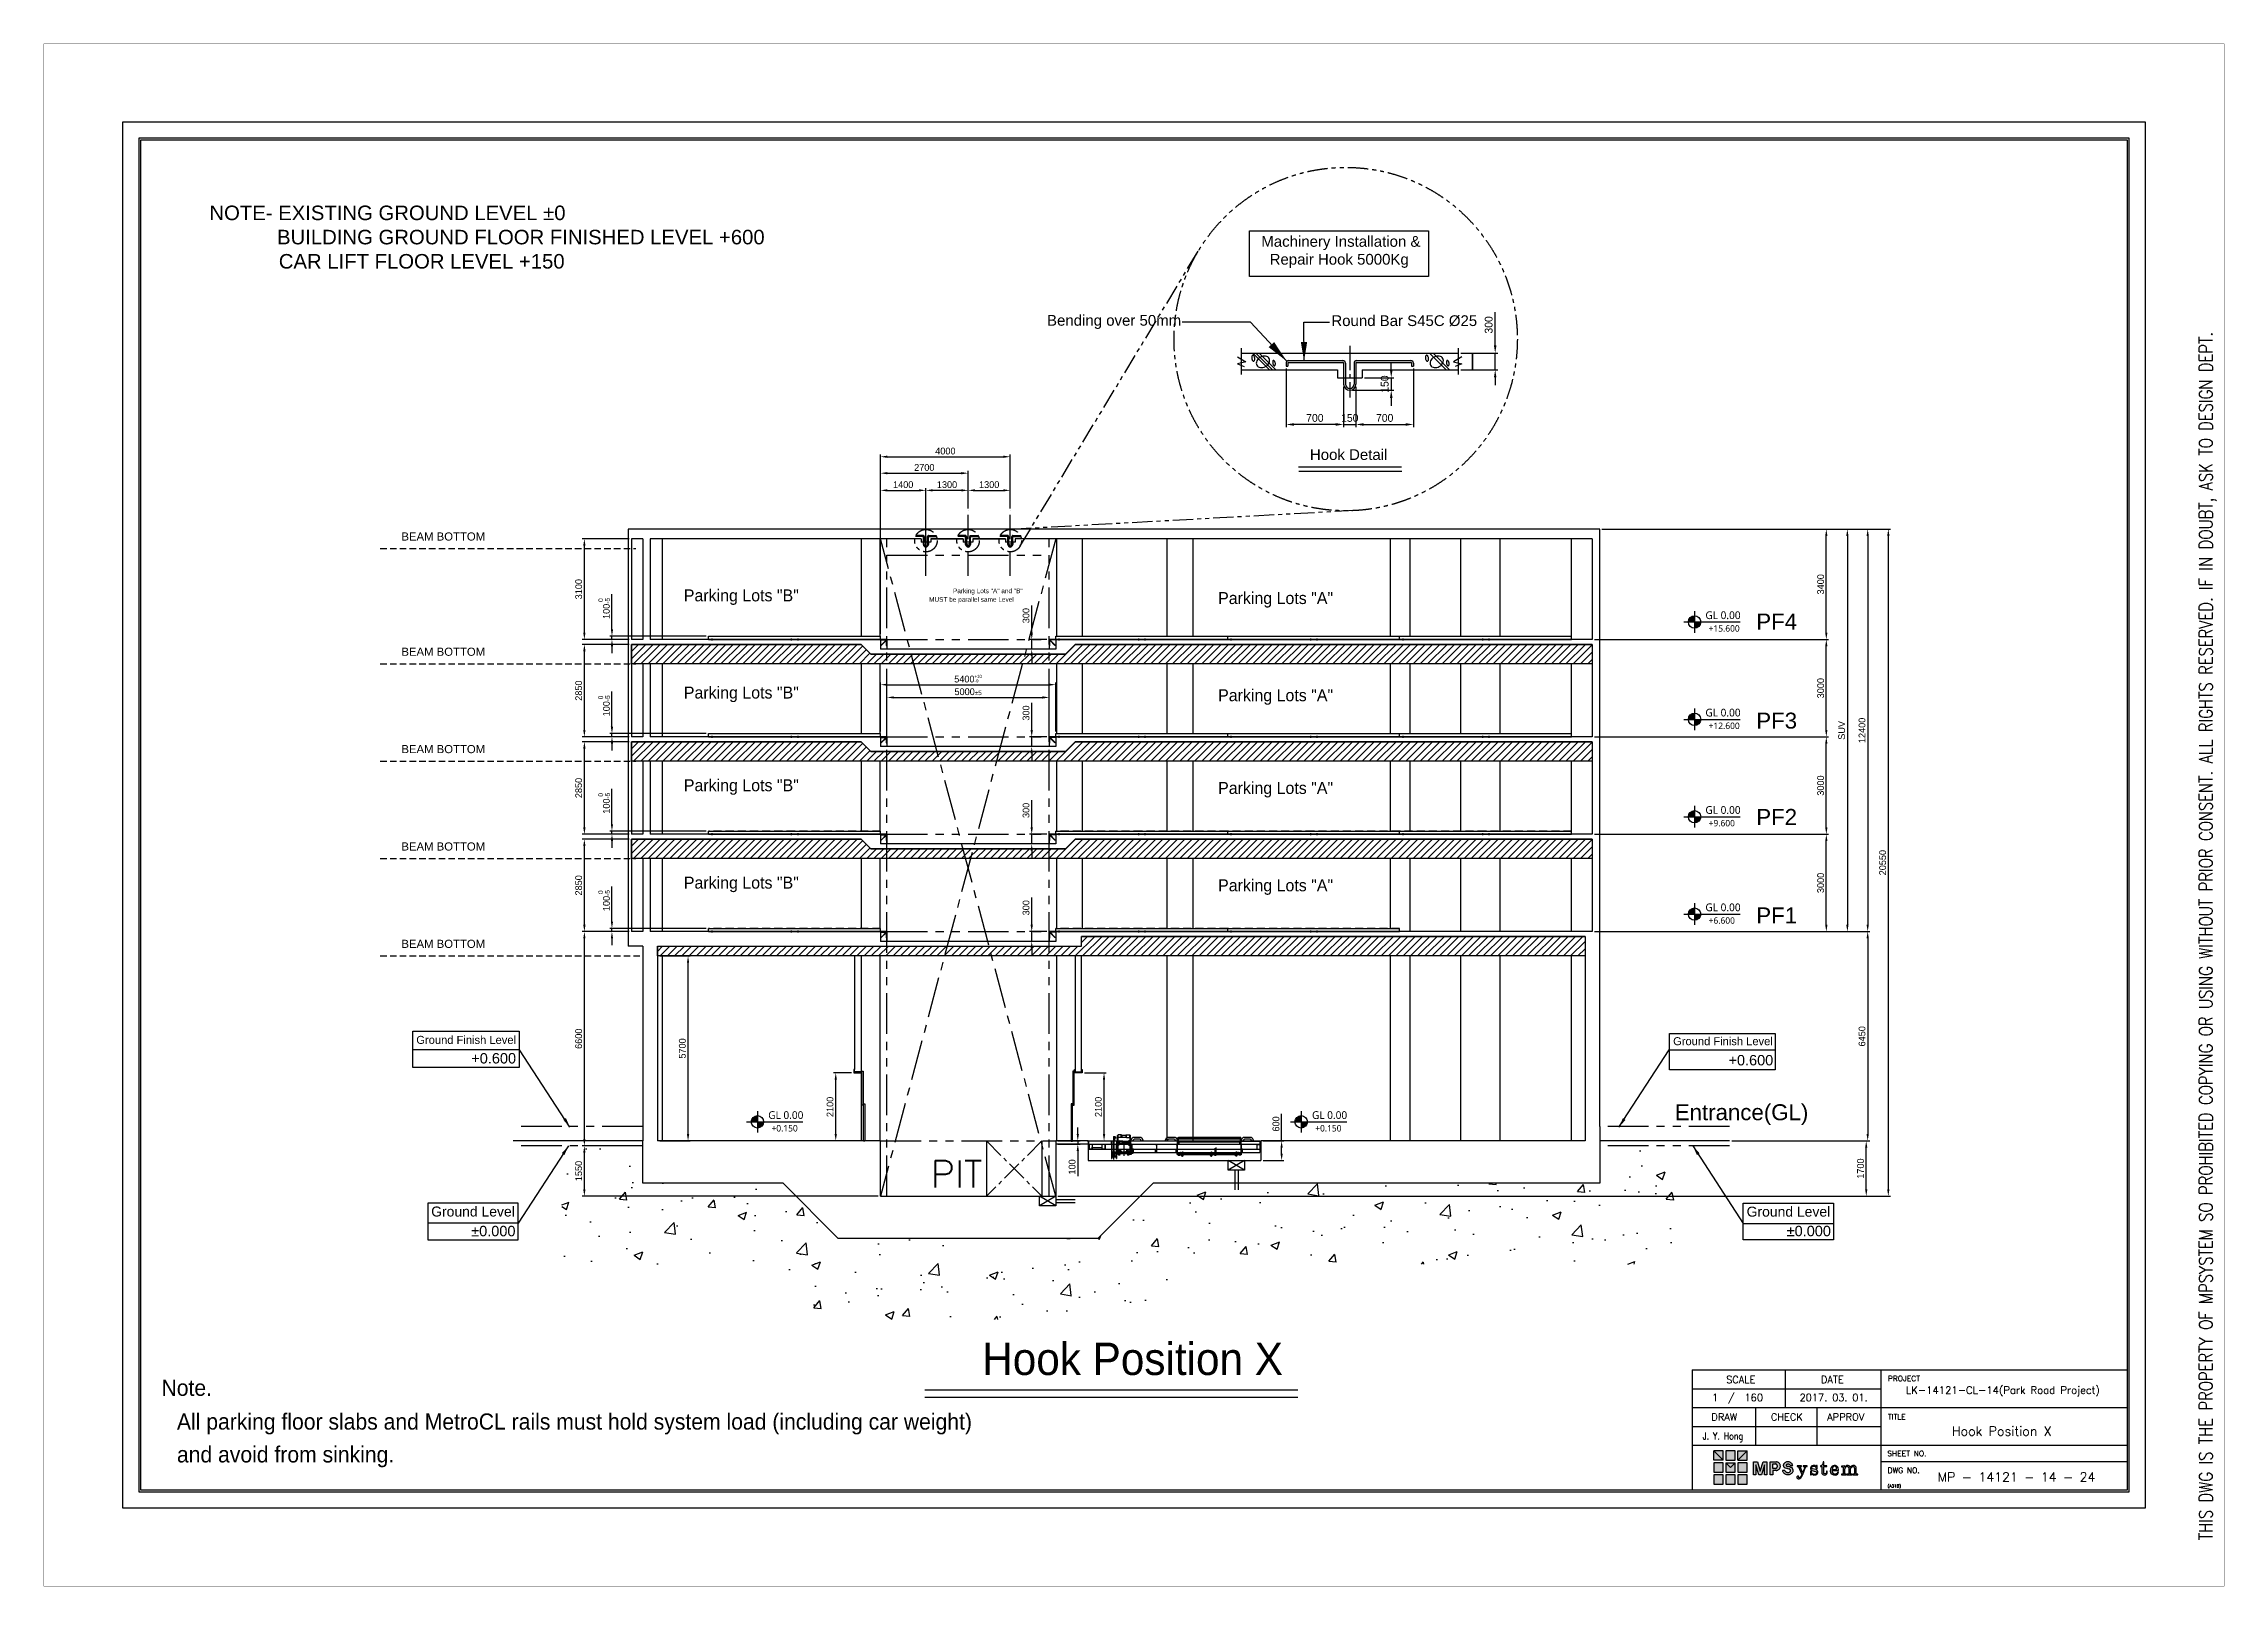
# Model space of a CAD drawing. Header units: millimetres. Extents: x -5 to 1510635, y -6 to 71285.
# Drawn here: x 1348225 to 1415435, y -5 to 47525 of the extents above; entities that cross this region are included whole.
import ezdxf
from ezdxf.enums import TextEntityAlignment as Align

# ---------------------------------------------------------------- set-up
doc = ezdxf.new("R2010")
doc.units = ezdxf.units.MM
doc.header["$LTSCALE"] = 1000
for name, pattern in [('CENTER', [2, 1.25, -0.25, 0.25, -0.25]), ('CENTER2', [1.125, 0.75, -0.125, 0.125, -0.125]), ('DASHED', [3, 2, -1]), ('HIDDEN', [0.375, 0.25, -0.125]), ('PHANTOM', [2.5, 1.25, -0.25, 0.25, -0.25, 0.25, -0.25]), ('PHANTOM2', [1.25, 0.625, -0.125, 0.125, -0.125, 0.125, -0.125])]:
    doc.linetypes.add(name, pattern=pattern)
for name, color, linetype in [('1', 1, 'CENTER'), ('2', 42, 'Continuous'), ('3', 3, 'Continuous'), ('A-SYM', 6, 'Continuous'), ('MP-1', 1, 'CENTER'), ('MP-2', 42, 'Continuous'), ('MP-3', 3, 'Continuous'), ('MP-4', 4, 'HIDDEN'), ('MP-5', 5, 'PHANTOM'), ('MP-7', 7, 'Continuous'), ('MP-8', 8, 'Continuous'), ('SECTION', 7, 'Continuous'), ('TEXT', 3, 'Continuous')]:
    doc.layers.add(name, color=color, linetype=linetype)
doc.layers.add('G-ANNO-TEXT', color=231, linetype='Continuous', lineweight=9)
doc.layers.add('S-COLS', color=5, linetype='Continuous', lineweight=35)
doc.styles.add('GHD', font='OUTLINE', dxfattribs={"bigfont": 'GHD'})
doc.styles.add('GHG1', font='simplex.shx', dxfattribs={"bigfont": 'whgtxt.shx'})
doc.styles.add('H', font='arial.ttf')
doc.styles.add('MPS', font='arial.ttf')
doc.styles.add('ROMANS', font='ROMANS.shx')
doc.styles.add('맑은고딕', font='malgun.ttf', dxfattribs={"height": 800})
doc.styles.add('울릉도L', font='')
doc.styles.get('울릉도L').set_extended_font_data('HYwulM')
doc.dimstyles.new('MPS', dxfattribs={"dimscale": 350, "dimtxt": 2.5, "dimasz": 2, "dimexe": 1.25, "dimexo": 0.625, "dimtad": 1, "dimdec": 4, "dimzin": 12, "dimdsep": 46, "dimtxsty": 'Standard', "dimcen": 2, "dimclrd": 1, "dimclre": 1, "dimclrt": 7, "dimadec": 8, "dimazin": 2, "dimtfac": 1, "dimtdec": 4, "dimtmove": 0, "dimatfit": 3, "dimfxl": 1, "dimarcsym": 0})
doc.dimstyles.new('MPS2', dxfattribs={"dimscale": 100, "dimtxt": 3, "dimasz": 3, "dimexe": 1, "dimexo": 1, "dimgap": 1, "dimtad": 1, "dimzin": 12, "dimdsep": 46, "dimtxsty": 'Standard', "dimcen": 1, "dimclrd": 1, "dimclre": 1, "dimclrt": 7, "dimazin": 2, "dimtfac": 1, "dimtmove": 0, "dimatfit": 3, "dimfxl": 1, "dimarcsym": 0})
pattern_1 = [(45, (446276.02, -304344.06), (-112.253202, 112.253202), [])]

msp = doc.modelspace()

# ---------------------------------------------------------------- texts
at = {"style": 'ROMANS'}
msp.add_text('PIT', height=827.2727, dxfattribs=at).set_placement((1376362.059, 12285.184, 0), align=Align.CENTER)
at = {"linetype": 'ByBlock', "attachment_point": 1, "style": 'H'}
for s, insert, char_height, width in [('BEAM BOTTOM', (1359251.891, 32465.453, 0), 250, 3120), ('{\\fArial|b0|i0|c238|p34;PF}4', (1401007.953, 29965.942, 148.468), 491.09893, 2269.66136), ('BEAM BOTTOM', (1359251.891, 28915.453, 0), 250, 3120), ('{\\fArial|b0|i0|c238|p34;PF}3', (1401007.953, 26913.792, 148.468), 491.09893, 2269.66136), ('BEAM BOTTOM', (1359251.891, 25915.453, 0), 250, 3120), ('{\\fArial|b0|i0|c238|p34;PF}2', (1401007.953, 23946.153, 148.468), 491.09893, 2269.66136), ('BEAM BOTTOM', (1359251.891, 22915.453, 0), 250, 3120), ('PF1', (1401007.953, 20912.907, 148.468), 491.0989, 2269.66136), ('BEAM BOTTOM', (1359251.891, 19915.453, 0), 250, 3120), ('Entrance(GL)', (1398495.062, 14847.536, 148.468), 491.09893, 4197.16095)]:
    msp.add_mtext(s, dxfattribs=dict(at, insert=insert, char_height=char_height, width=width))
at = {"layer": '2', "color": 7, "char_height": 144, "attachment_point": 9, "style": 'ROMANS'}
for s, insert in [('{\\fﾱﾼﾸﾲ|b0|i0|c129|p49;MUST be parallel same Level}', (1378123.849, 30285.232, 0)), ('{\\fﾱﾼﾸﾲ|b0|i0|c129|p49;Parking Lots "A" and "B"}', (1378401.676, 30550.535, 0))]:
    msp.add_mtext(s, dxfattribs=dict(at, insert=insert))
at = {"layer": '3', "style": 'GHD'}
for s, p in [('Parking Lots "B"', (1367956.282, 30342.139, 0)), ('Parking Lots "A"', (1384422.174, 30259.336, 0)), ('Parking Lots "B"', (1367956.282, 27348.539, 0)), ('Parking Lots "A"', (1384422.174, 27265.736, 0)), ('Parking Lots "B"', (1367956.282, 24492.139, 0)), ('Parking Lots "A"', (1384422.174, 24409.336, 0)), ('Parking Lots "B"', (1367956.282, 21492.139, 0)), ('Parking Lots "A"', (1384422.174, 21409.336, 0))]:
    msp.add_text(s, height=367.5, dxfattribs=at).set_placement(p)
at = {"layer": 'A-SYM', "style": '맑은고딕'}
for p in [(1399440.536, 29796.05, 0), (1399440.536, 26796.05, 0), (1399440.536, 23796.05, 0), (1399440.536, 20796.05, 0), (1370557.229, 14395.76, 0), (1387315.243, 14395.76, 0)]:
    msp.add_text('GL 0.00', height=238.14, dxfattribs=at).set_placement(p)
at = {"layer": 'A-SYM', "color": 2, "style": '맑은고딕'}
for s, p in [('+15.600', (1399541.066, 29409.614, 0)), ('+12.600', (1399541.066, 26409.614, 0)), ('+9.600', (1399541.066, 23409.614, 0)), ('+6.600', (1399541.066, 20409.614, 0)), ('+0.150', (1370657.758, 14009.324, 0)), ('+0.150', (1387415.773, 14009.324, 0))]:
    msp.add_text(s, height=198.45, dxfattribs=at).set_placement(p)
at = {"layer": 'MP-2'}
for s, height, style, p in [('LK-14121-CL-14(Park Road Project)', 227.55556, 'GHG1', (1408608.341, 5927.042)), ('1  /  160', 220.6061, 'ROMANS', (1400429.367, 5702.953)), ('2017. 03. 01.', 220.60606, 'ROMANS', (1403393.393, 5702.953)), ('MP - 14121 - 14 - 24', 284.44444, 'GHG1', (1409028.201, 3220.883))]:
    msp.add_text(s, height=height, rotation=0.00000043, dxfattribs=dict(at, style=style)).set_placement(p, align=Align.CENTER)
at = {"layer": 'MP-2', "style": 'ROMANS', "width": 0.8}
msp.add_text('J. Y. Hong', height=220.6061, rotation=0.00000043, dxfattribs=at).set_placement((1399981.406, 4515.446), align=Align.CENTER)
at = {"layer": 'MP-2', "style": 'GHG1'}
msp.add_text('Hook Position X', height=284.44444, rotation=0.00000043, dxfattribs=at).set_placement((1410108.737, 4636.342), align=Align.RIGHT)
at = {"layer": 'MP-2', "style": 'ROMANS'}
msp.add_text('(A31B)', height=90.5051, rotation=0.00000043, dxfattribs=at).set_placement((1405055.521, 3044.616))
at = {"layer": 'MP-3', "style": 'ROMANS'}
for s, p in [('SCALE', (1400529.675, 6255.978)), ('DATE', (1403351.413, 6255.978)), ('DRAW', (1400022.438, 5104.247)), ('CHECK', (1401948.201, 5104.247)), ('APPROV', (1403767.101, 5104.247))]:
    msp.add_text(s, height=220.6061, rotation=0.00000043, dxfattribs=at).set_placement(p, align=Align.CENTER)
for s, p in [('PROJECT', (1405063.829, 6314.245)), ('TITLE', (1405063.829, 5133.324)), ('SHEET NO.', (1405046.856, 4003.479)), ('DWG NO.', (1405055.521, 3485.368))]:
    msp.add_text(s, height=169.697, rotation=0.00000043, dxfattribs=at).set_placement(p)
at = {"layer": 'MP-7', "color": 0, "char_height": 330.6744, "style": 'MPS'}
for s, insert, attachment_point in [('Machinery Installation &^J  Repair Hook 5000Kg', (1385753.957, 41597.404, 0), 1), ('Bending over 50mm', (1379149.788, 39164.952, 0), 1), ('Round Bar S45C %%C25', (1387912.651, 39155.214, 0), 1), ('Hook Detail', (1389639.193, 34693.26, 0), 9)]:
    msp.add_mtext(s, dxfattribs=dict(at, insert=insert, attachment_point=attachment_point))
at = {"layer": 'MP-7', "linetype": 'ByBlock', "style": 'H'}
for s, insert, char_height, width, attachment_point in [('Ground Finish{\\fArial|b0|i0|c238|p34; Level}', (1359711.406, 16704.979, 0), 245.76, 3211.6758, 7), ('Ground Finish{\\fArial|b0|i0|c238|p34; Level}', (1398445.48, 16664.319, 0), 245.76, 3211.6758, 7), ('+{\\fArial|b0|i0|c238|p34;0.}6{\\fArial|b0|i0|c238|p34;00}', (1361405.631, 16099.901, 0), 320, 2683.40813, 7), ('+{\\fArial|b0|i0|c238|p34;0.}6{\\fArial|b0|i0|c238|p34;00}', (1400151.798, 16041.642, 0), 320, 2683.40813, 7), ('Ground Level', (1362745.812, 11696.912, 0), 307.2, 2576.07181, 3), ('Ground Level', (1400711.128, 11693.114, 0), 307.2, 2576.07181, 1), ('{\\fArial|b0|i0|c238|p34;%%P0.000}', (1362766.938, 11102.051, 0), 320, 2683.40813, 3), ('{\\fArial|b0|i0|c238|p34;%%P0.000}', (1403309.015, 11103.2, 0), 320, 2683.40813, 3)]:
    msp.add_mtext(s, dxfattribs=dict(at, insert=insert, char_height=char_height, width=width, attachment_point=attachment_point))
at = {"layer": 'MP-8', "style": 'ROMANS', "width": 0.8}
msp.add_text('THIS DWG IS THE PROPERTY OF MPSYSTEM SO PROHIBITED COPYING OR USING WITHOUT PRIOR CONSENT. ALL RIGHTS RESERVED. IF IN DOUBT, ASK TO DESIGN DEPT.', height=414.72, rotation=90, dxfattribs=at).set_placement((1415070.322, 1418.077))
at = {"layer": 'MP-8', "linetype": 'ByBlock', "insert": (1353335.272, 42535.133), "char_height": 447.61621, "attachment_point": 1, "style": 'H'}
msp.add_mtext_dynamic_manual_height_columns('{\\fArial|b0|i0|c238|p34;NOTE- EXISTING GROUND LEVEL %%P0\\P            BUILDING GROUND FLOOR FINISHED LEVEL +600\\P^I  CAR LIFT FLOOR LEVEL +150}', width=29952.96773, gutter_width=1598.629, heights=[0], dxfattribs=at)
at = {"layer": 'TEXT', "color": 0, "style": '울릉도L'}
msp.add_text('Hook Position X', height=995.55556, dxfattribs=at).set_placement((1386419.78, 6507.397), align=Align.RIGHT)
for s, height, p in [('Note.', 497.7778, (1351858.146, 5864.636)), ('All parking floor slabs and MetroCL rails must hold system load (including car weight) ', 497.77778, (1352333.985, 4824.651)), ('and avoid from sinking.  ', 497.77778, (1352333.985, 3812.435))]:
    msp.add_text(s, height=height, dxfattribs=at).set_placement(p)

# ---------------------------------------------------------------- blocks, each defined once
blk = doc.blocks.new('MP LOGO')
h = blk.add_hatch(color=20)
h.paths.add_polyline_path([(9, 55), (0, 64), (0, 46), (18, 46)])
h.paths.add_polyline_path([(18, 41), (0, 41), (0, 23), (18, 23)])
h.paths.add_polyline_path([(32, 32), (23, 41), (23, 23), (41, 23), (41, 41)])
h.paths.add_polyline_path([(64, 23), (64, 41), (46, 41), (46, 23)])
h.paths.add_polyline_path([(64, 46), (64, 64), (55, 55), (46, 46)])
h.paths.add_polyline_path([(64, 18), (46, 18), (46, 0), (64, 0)])
h.paths.add_polyline_path([(0, 0), (18, 0), (18, 18), (0, 18)])
h = blk.add_hatch(color=131)
h.paths.add_polyline_path([(18, 64), (0, 64), (9, 55), (18, 46)])
h.paths.add_polyline_path([(41, 64), (23, 64), (23, 46), (41, 46)])
h.paths.add_polyline_path([(64, 64), (46, 64), (46, 46), (55, 55)])
h.paths.add_polyline_path([(41, 41), (23, 41), (32, 32)])
h.paths.add_polyline_path([(41, 18), (23, 18), (23, 0), (41, 0)])
at = {"color": 131}
for points in [[(9, 55), (18, 46), (18, 64), (0, 64)], [(23, 46), (41, 46), (41, 64), (23, 64)], [(55, 55), (46, 46), (46, 64), (64, 64)], [(23, 0), (41, 0), (41, 18), (23, 18)]]:
    blk.add_lwpolyline(points, close=True, dxfattribs=at)
at = {"color": 20}
for points in [[(9, 55), (18, 46), (0, 46), (0, 64)], [(55, 55), (46, 46), (64, 46), (64, 64)], [(0, 23), (18, 23), (18, 41), (0, 41)], [(0, 0), (18, 0), (18, 18), (0, 18)], [(32, 32), (23, 41), (23, 23), (41, 23), (41, 41)], [(46, 23), (64, 23), (64, 41), (46, 41)], [(46, 0), (64, 0), (64, 18), (46, 18)]]:
    blk.add_lwpolyline(points, close=True, dxfattribs=at)
at = {"color": 143}
blk.add_lwpolyline([(23, 41), (41, 41), (32, 32), (32, 32)], close=True, dxfattribs=at)
blk = doc.blocks.new('MP LOGO 02')
at = {"layer": 'MP-2'}
h = blk.add_hatch(color=256, dxfattribs=at)
h.paths.add_polyline_path([(8.38, 4.28), (7.62, 4.28), (7.62, 1.78), (8.09, 1.78), (8.09, 3.69), (8.69, 1.78), (9.16, 1.78), (9.76, 3.69), (9.76, 1.78), (10.23, 1.78), (10.23, 4.28), (9.47, 4.28), (8.92, 2.49)])
h.paths.add_polyline_path([(10.86, 1.78), (11.38, 1.78), (11.38, 2.62), (12, 2.62), (12.11, 2.63), (12.2, 2.65), (12.3, 2.68), (12.39, 2.73), (12.47, 2.78), (12.55, 2.85), (12.62, 2.92), (12.68, 3), (12.73, 3.09), (12.77, 3.18), (12.79, 3.28), (12.81, 3.38), (12.81, 3.48), (12.8, 3.58), (12.78, 3.68), (12.75, 3.77), (12.7, 3.86), (12.65, 3.95), (12.59, 4.02), (12.51, 4.09), (12.43, 4.15), (12.35, 4.2), (12.25, 4.24), (12.16, 4.27), (12.06, 4.28), (10.86, 4.28)])
h.paths.add_polyline_path([(11.38, 3.89), (11.85, 3.89), (11.92, 3.88), (11.99, 3.85), (12.05, 3.82), (12.1, 3.77), (12.15, 3.72), (12.19, 3.66), (12.22, 3.59), (12.23, 3.52), (12.24, 3.45), (12.23, 3.38), (12.22, 3.31), (12.19, 3.24), (12.15, 3.18), (12.1, 3.13), (12.05, 3.09), (11.99, 3.05), (11.92, 3.02), (11.85, 3.01), (11.38, 3.01)], flags=16)
h.paths.add_polyline_path([(14.02, 3.76), (14.1, 3.8), (14.18, 3.82), (14.26, 3.83), (14.34, 3.83), (14.42, 3.81), (14.5, 3.79), (14.57, 3.75), (14.64, 3.7), (14.7, 3.65), (14.75, 3.58), (15.19, 3.58), (15.16, 3.69), (15.11, 3.79), (15.06, 3.88), (14.99, 3.97), (14.91, 4.05), (14.83, 4.12), (14.74, 4.18), (14.64, 4.23), (14.53, 4.27), (14.42, 4.29), (14.31, 4.31), (14.2, 4.31), (14.09, 4.29), (13.99, 4.27), (13.88, 4.23), (13.78, 4.18), (13.69, 4.12), (13.6, 4.05), (13.53, 3.97), (13.48, 3.92), (13.44, 3.85), (13.41, 3.79), (13.39, 3.72), (13.37, 3.64), (13.37, 3.57), (13.39, 3.49), (13.41, 3.42), (13.44, 3.35), (13.48, 3.29), (13.52, 3.23), (13.58, 3.19), (13.64, 3.14), (13.71, 3.11), (14.46, 2.93), (14.55, 2.91), (14.65, 2.84), (14.72, 2.75), (14.75, 2.63), (14.74, 2.52), (14.7, 2.41), (14.62, 2.32), (14.54, 2.28), (14.46, 2.25), (14.37, 2.23), (14.29, 2.22), (14.2, 2.23), (14.11, 2.24), (14.03, 2.27), (13.95, 2.3), (13.88, 2.35), (13.81, 2.41), (13.75, 2.47), (13.7, 2.54), (13.66, 2.62), (13.19, 2.62), (13.23, 2.51), (13.28, 2.4), (13.34, 2.3), (13.41, 2.21), (13.49, 2.12), (13.58, 2.05), (13.68, 1.98), (13.78, 1.92), (13.89, 1.88), (14, 1.85), (14.12, 1.82), (14.24, 1.82), (14.35, 1.82), (14.47, 1.83), (14.58, 1.86), (14.69, 1.9), (14.8, 1.95), (14.9, 2.02), (14.99, 2.09), (15.08, 2.17), (15.15, 2.26), (15.22, 2.36), (15.25, 2.43), (15.27, 2.51), (15.28, 2.59), (15.27, 2.67), (15.26, 2.75), (15.24, 2.83), (15.21, 2.9), (15.17, 2.97), (15.12, 3.04), (15.06, 3.1), (15, 3.14), (14.93, 3.19), (14.85, 3.22), (14.74, 3.27), (14.62, 3.32), (14.5, 3.36), (14.38, 3.38), (14.26, 3.4), (14.18, 3.41), (14.1, 3.42), (14.03, 3.46), (13.95, 3.52), (13.92, 3.59), (13.92, 3.67), (13.97, 3.74)])
h.paths.add_polyline_path([(16.65, 3.29), (16.65, 3.36), (16.7, 3.4), (16.91, 3.4), (16.91, 3.52), (16.03, 3.52), (16.03, 3.4), (16.16, 3.38), (16.3, 3.3), (16.93, 1.85), (16.89, 1.71), (16.73, 1.44), (16.6, 1.28), (16.47, 1.2), (16.35, 1.21), (16.37, 1.41), (16.29, 1.51), (16.13, 1.51), (16.01, 1.42), (16, 1.21), (16.09, 1.09), (16.24, 1.03), (16.44, 1.03), (16.57, 1.08), (16.76, 1.23), (16.94, 1.49), (17.11, 1.82), (17.68, 3.25), (17.79, 3.36), (17.97, 3.4), (17.97, 3.52), (17.23, 3.52), (17.23, 3.4), (17.45, 3.37), (17.5, 3.31), (17.5, 3.25), (17.12, 2.26), (17.06, 2.32)])
h.paths.add_polyline_path([(18.99, 2.94), (18.89, 3.01), (18.85, 3.09), (18.85, 3.24), (18.89, 3.31), (19, 3.41), (19.08, 3.43), (19.38, 3.42), (19.5, 3.36), (19.62, 3.25), (19.78, 2.94), (19.88, 2.94), (19.88, 3.56), (19.78, 3.56), (19.67, 3.43), (19.44, 3.56), (19.1, 3.58), (18.85, 3.5), (18.72, 3.36), (18.64, 3.14), (18.64, 2.97), (18.68, 2.83), (18.73, 2.74), (18.89, 2.62), (19.56, 2.45), (19.67, 2.4), (19.78, 2.28), (19.78, 2.09), (19.71, 1.98), (19.56, 1.9), (19.44, 1.87), (19.21, 1.9), (19.03, 1.98), (18.9, 2.11), (18.81, 2.28), (18.76, 2.47), (18.62, 2.47), (18.62, 1.76), (18.76, 1.76), (18.84, 1.9), (19.1, 1.77), (19.25, 1.73), (19.62, 1.76), (19.82, 1.86), (19.96, 2.04), (20, 2.17), (20, 2.42), (19.95, 2.57), (19.82, 2.7), (19.7, 2.78)])
h.paths.add_polyline_path([(21.18, 3.36), (21.73, 3.36), (21.73, 3.52), (21.18, 3.52), (21.18, 4.28), (21.03, 4.28), (20.99, 4.03), (20.92, 3.79), (20.74, 3.58), (20.52, 3.52), (20.52, 3.36), (20.82, 3.36), (20.82, 2.06), (20.85, 1.96), (20.96, 1.83), (21.09, 1.76), (21.39, 1.73), (21.58, 1.81), (21.71, 1.92), (21.81, 2.13), (21.84, 2.47), (21.71, 2.47), (21.68, 2.21), (21.56, 2), (21.45, 1.95), (21.32, 1.95), (21.2, 2.03), (21.18, 2.09)])
h.paths.add_polyline_path([(24.02, 2.64), (24.02, 2.75), (23.92, 3.15), (23.84, 3.29), (23.71, 3.43), (23.43, 3.57), (23.15, 3.58), (22.95, 3.53), (22.81, 3.46), (22.57, 3.2), (22.44, 2.85), (22.43, 2.49), (22.47, 2.31), (22.55, 2.12), (22.76, 1.88), (23.06, 1.75), (23.41, 1.73), (23.63, 1.81), (23.8, 1.93), (23.92, 2.07), (24.02, 2.27), (23.89, 2.31), (23.77, 2.12), (23.63, 2), (23.53, 1.95), (23.43, 1.92), (23.17, 1.93), (23, 2.03), (22.91, 2.14), (22.84, 2.34), (22.81, 2.64)])
h.paths.add_polyline_path([(22.81, 2.79), (22.85, 3.07), (22.92, 3.25), (23.02, 3.37), (23.16, 3.43), (23.35, 3.43), (23.45, 3.4), (23.53, 3.32), (23.62, 3.12), (23.62, 2.8)], flags=16)
h.paths.add_polyline_path([(25.23, 2.86), (25.26, 3.01), (25.34, 3.2), (25.43, 3.29), (25.57, 3.36), (25.75, 3.36), (25.86, 3.31), (25.94, 3.22), (26, 3.06), (26, 1.98), (25.94, 1.92), (25.68, 1.92), (25.68, 1.78), (26.61, 1.78), (26.61, 1.92), (26.38, 1.92), (26.33, 2), (26.33, 2.89), (26.37, 3.06), (26.43, 3.19), (26.51, 3.27), (26.68, 3.36), (26.86, 3.36), (26.97, 3.3), (27.04, 3.17), (27.08, 3), (27.08, 2.01), (27.02, 1.92), (26.77, 1.92), (26.77, 1.78), (27.7, 1.78), (27.7, 1.92), (27.46, 1.92), (27.41, 1.98), (27.41, 3.06), (27.38, 3.24), (27.22, 3.47), (27.02, 3.57), (26.74, 3.57), (26.47, 3.43), (26.35, 3.3), (26.33, 3.25), (26.29, 3.22), (26.22, 3.36), (26.05, 3.52), (25.86, 3.58), (25.7, 3.58), (25.57, 3.55), (25.42, 3.46), (25.32, 3.37), (25.26, 3.26), (25.23, 3.26), (25.23, 3.52), (24.56, 3.48), (24.56, 3.32), (24.85, 3.32), (24.9, 3.25), (24.9, 2), (24.83, 1.92), (24.57, 1.92), (24.57, 1.78), (24.9, 1.78), (25.52, 1.78), (25.52, 1.92), (25.28, 1.92), (25.23, 2)])
for points in [[(8.09, 1.78), (7.62, 1.78), (7.62, 4.28), (8.38, 4.28), (8.92, 2.49), (9.47, 4.28), (10.23, 4.28), (10.23, 1.78), (9.76, 1.78), (9.76, 3.69), (9.16, 1.78), (8.69, 1.78), (8.09, 3.69), (8.09, 1.78)], [(21.03, 4.28), (20.99, 4.03), (20.92, 3.79), (20.74, 3.58), (20.52, 3.52), (20.52, 3.36), (20.82, 3.36), (20.82, 2.06), (20.85, 1.96), (20.96, 1.83), (21.09, 1.76), (21.39, 1.73), (21.58, 1.81), (21.71, 1.92), (21.81, 2.13), (21.84, 2.47), (21.71, 2.47), (21.68, 2.21), (21.56, 2), (21.45, 1.95), (21.32, 1.95), (21.2, 2.03), (21.18, 2.09), (21.18, 3.36), (21.73, 3.36), (21.73, 3.52), (21.18, 3.52), (21.18, 4.28), (21.03, 4.28)], [(16.03, 3.52), (16.03, 3.4), (16.16, 3.38), (16.3, 3.3), (16.93, 1.85), (16.89, 1.71), (16.73, 1.44), (16.6, 1.28), (16.47, 1.2), (16.35, 1.21), (16.37, 1.41), (16.29, 1.51), (16.13, 1.51), (16.01, 1.42), (16, 1.21), (16.09, 1.09), (16.24, 1.03), (16.44, 1.03), (16.57, 1.08), (16.76, 1.23), (16.94, 1.49), (17.11, 1.82), (17.68, 3.25), (17.79, 3.36), (17.97, 3.4), (17.97, 3.52), (17.23, 3.52), (17.23, 3.4), (17.45, 3.37), (17.5, 3.31), (17.5, 3.25), (17.12, 2.26), (17.06, 2.32), (16.65, 3.29), (16.65, 3.36), (16.7, 3.4), (16.91, 3.4), (16.91, 3.52), (16.03, 3.52)], [(19.1, 3.58), (18.85, 3.5), (18.72, 3.36), (18.64, 3.14), (18.64, 2.97), (18.68, 2.83), (18.73, 2.74), (18.89, 2.62), (19.56, 2.45), (19.67, 2.4), (19.78, 2.28), (19.78, 2.09), (19.71, 1.98), (19.56, 1.9), (19.44, 1.87), (19.21, 1.9), (19.03, 1.98), (18.9, 2.11), (18.81, 2.28), (18.76, 2.47), (18.62, 2.47), (18.62, 1.76), (18.76, 1.76), (18.84, 1.9), (19.1, 1.77), (19.25, 1.73), (19.62, 1.76), (19.82, 1.86), (19.96, 2.04), (20, 2.17), (20, 2.42), (19.95, 2.57), (19.82, 2.7), (19.7, 2.78), (18.99, 2.94), (18.89, 3.01), (18.85, 3.09), (18.85, 3.24), (18.89, 3.31), (19, 3.41), (19.08, 3.43), (19.38, 3.42), (19.5, 3.36), (19.62, 3.25), (19.78, 2.94), (19.88, 2.94), (19.88, 3.56), (19.78, 3.56), (19.69, 3.45), (19.65, 3.45), (19.44, 3.56), (19.1, 3.58)], [(23.15, 3.58), (22.95, 3.53), (22.81, 3.46), (22.57, 3.2), (22.44, 2.85), (22.43, 2.49), (22.47, 2.31), (22.55, 2.12), (22.76, 1.88), (23.06, 1.75), (23.41, 1.73), (23.63, 1.81), (23.8, 1.93), (23.92, 2.07), (24.02, 2.27), (23.89, 2.31), (23.77, 2.12), (23.63, 2), (23.53, 1.95), (23.43, 1.92), (23.17, 1.93), (23, 2.03), (22.91, 2.14), (22.84, 2.34), (22.81, 2.64), (24.02, 2.64), (24.02, 2.75), (23.92, 3.15), (23.84, 3.29), (23.71, 3.43), (23.43, 3.57), (23.15, 3.58)], [(23.16, 3.43), (23.02, 3.37), (22.92, 3.25), (22.85, 3.07), (22.81, 2.79), (23.62, 2.8), (23.62, 3.12), (23.53, 3.32), (23.45, 3.4), (23.35, 3.43), (23.16, 3.43)], [(25.7, 3.58), (25.57, 3.55), (25.42, 3.46), (25.32, 3.37), (25.26, 3.26), (25.23, 3.26), (25.23, 3.52), (24.56, 3.48), (24.56, 3.32), (24.85, 3.32), (24.9, 3.25), (24.9, 2), (24.83, 1.92), (24.57, 1.92), (24.57, 1.78), (24.9, 1.78), (25.52, 1.78), (25.52, 1.92), (25.28, 1.92), (25.23, 2), (25.23, 2.86), (25.26, 3.01), (25.34, 3.2), (25.43, 3.29), (25.57, 3.36), (25.75, 3.36), (25.86, 3.31), (25.94, 3.22), (26, 3.06), (26, 1.98), (25.94, 1.92), (25.68, 1.92), (25.68, 1.78), (26.61, 1.78), (26.61, 1.92), (26.38, 1.92), (26.33, 2), (26.33, 2.89), (26.37, 3.06), (26.43, 3.19), (26.51, 3.27), (26.68, 3.36), (26.86, 3.36), (26.97, 3.3), (27.04, 3.17), (27.08, 3), (27.08, 2.01), (27.02, 1.92), (26.77, 1.92), (26.77, 1.78), (27.7, 1.78), (27.7, 1.92), (27.46, 1.92), (27.41, 1.98), (27.41, 3.06), (27.38, 3.24), (27.22, 3.47), (27.02, 3.57), (26.74, 3.57), (26.47, 3.43), (26.35, 3.3), (26.33, 3.25), (26.29, 3.22), (26.22, 3.36), (26.05, 3.52), (25.86, 3.58), (25.7, 3.58)]]:
    blk.add_lwpolyline(points, close=True, dxfattribs=at)
for points in [[(12, 2.62), (11.38, 2.62), (11.38, 1.78), (10.86, 1.78), (10.86, 4.28), (12.06, 4.28)], [(12, 2.62), (12.11, 2.63), (12.2, 2.65), (12.3, 2.68), (12.39, 2.73), (12.47, 2.78), (12.55, 2.85), (12.62, 2.92), (12.68, 3), (12.73, 3.09), (12.77, 3.18), (12.79, 3.28), (12.81, 3.38), (12.81, 3.48), (12.8, 3.58), (12.78, 3.68), (12.75, 3.77), (12.7, 3.86), (12.65, 3.95), (12.59, 4.02), (12.51, 4.09), (12.43, 4.15), (12.35, 4.2), (12.25, 4.24), (12.16, 4.27), (12.06, 4.28)], [(14.75, 3.58), (15.19, 3.58), (15.16, 3.69), (15.11, 3.79), (15.06, 3.88), (14.99, 3.97), (14.91, 4.05), (14.83, 4.12), (14.74, 4.18), (14.64, 4.23), (14.53, 4.27), (14.42, 4.29), (14.31, 4.31), (14.2, 4.31), (14.09, 4.29), (13.99, 4.27), (13.88, 4.23), (13.78, 4.18), (13.69, 4.12), (13.6, 4.05), (13.53, 3.97), (13.48, 3.92), (13.44, 3.85), (13.41, 3.79), (13.39, 3.72), (13.37, 3.64), (13.37, 3.57), (13.39, 3.49), (13.41, 3.42), (13.44, 3.35), (13.48, 3.29), (13.52, 3.23), (13.58, 3.19), (13.64, 3.14), (13.71, 3.11), (14.46, 2.93)], [(11.85, 3.01), (11.38, 3.01), (11.38, 3.89), (11.85, 3.89)], [(11.85, 3.01), (11.92, 3.02), (11.99, 3.05), (12.05, 3.09), (12.1, 3.13), (12.15, 3.18), (12.19, 3.24), (12.22, 3.31), (12.23, 3.38), (12.24, 3.45), (12.23, 3.52), (12.22, 3.59), (12.19, 3.66), (12.15, 3.72), (12.1, 3.77), (12.05, 3.82), (11.99, 3.85), (11.92, 3.88), (11.85, 3.89)], [(13.66, 2.62), (13.19, 2.62), (13.23, 2.51), (13.28, 2.4), (13.34, 2.3), (13.41, 2.21), (13.49, 2.12), (13.58, 2.05), (13.68, 1.98), (13.78, 1.92), (13.89, 1.88), (14, 1.85), (14.12, 1.82), (14.24, 1.82), (14.35, 1.82), (14.47, 1.83), (14.58, 1.86), (14.69, 1.9), (14.8, 1.95), (14.9, 2.02), (14.99, 2.09), (15.08, 2.17), (15.15, 2.26), (15.22, 2.36), (15.25, 2.43), (15.27, 2.51), (15.28, 2.59), (15.27, 2.67), (15.26, 2.75), (15.24, 2.83), (15.21, 2.9), (15.17, 2.97), (15.12, 3.04), (15.06, 3.1), (15, 3.14), (14.93, 3.19), (14.85, 3.22), (14.74, 3.27), (14.62, 3.32), (14.5, 3.36), (14.38, 3.38), (14.26, 3.4)], [(13.66, 2.62), (13.7, 2.54), (13.75, 2.47), (13.81, 2.41), (13.88, 2.35), (13.95, 2.3), (14.03, 2.27), (14.11, 2.24), (14.2, 2.23), (14.29, 2.22), (14.37, 2.23), (14.46, 2.25), (14.54, 2.28)], [(14.02, 3.76), (13.99, 3.75), (13.96, 3.72), (13.93, 3.69), (13.92, 3.65), (13.92, 3.61), (13.93, 3.57), (13.94, 3.53), (13.97, 3.5)], [(13.97, 3.5), (14.03, 3.46), (14.1, 3.42), (14.18, 3.41), (14.26, 3.4)], [(14.75, 3.58), (14.7, 3.65), (14.64, 3.7), (14.57, 3.75), (14.5, 3.79), (14.42, 3.81), (14.34, 3.83), (14.26, 3.83), (14.18, 3.82), (14.1, 3.8), (14.02, 3.76)], [(14.54, 2.28), (14.59, 2.31), (14.64, 2.34), (14.68, 2.39), (14.71, 2.44), (14.73, 2.49), (14.75, 2.55), (14.75, 2.61), (14.74, 2.66), (14.73, 2.72), (14.7, 2.77), (14.66, 2.82), (14.62, 2.86), (14.57, 2.89), (14.52, 2.92), (14.46, 2.93)]]:
    blk.add_lwpolyline(points, dxfattribs=at)
at = {"color": 40, "xscale": 0.1000000000000227, "yscale": 0.1000000000000227, "zscale": 0.1000000000000227}
blk.add_blockref('MP LOGO', (0, 0), dxfattribs=at)
blk = doc.blocks.new('*D103')
at = {"layer": 'DEFPOINTS', "color": 0, "linetype": 'ByBlock', "transparency": 16777216}
for p in [(1391823, 37987), (1392962, 37987), (1391823, 37479)]:
    blk.add_point(p, dxfattribs=at)
at = {"layer": 'MP-8', "color": 1, "linetype": 'ByBlock', "lineweight": -2, "transparency": 16777216}
for p, q in [((1392962, 38227), (1392962, 39251)), ((1391903, 37987), (1393042, 37987)), ((1392962, 37479), (1392962, 37987)), ((1391903, 37479), (1393042, 37479)), ((1392962, 37239), (1392962, 36999))]:
    blk.add_line(p, q, dxfattribs=at)
at = {"layer": 'MP-8', "color": 1, "linetype": 'ByBlock', "transparency": 16777216}
for points in [[(1392922, 38227), (1393002, 38227), (1392962, 37987)], [(1392922, 37239), (1393002, 37239), (1392962, 37479)]]:
    blk.add_solid(points, dxfattribs=at)
at = {"layer": 'MP-8', "color": 7, "linetype": 'ByBlock', "transparency": 16777216, "insert": (1392762, 38859), "char_height": 240, "attachment_point": 5, "rotation": 90}
blk.add_mtext('300', dxfattribs=at)
blk = doc.blocks.new('*D104')
at = {"layer": 'DEFPOINTS', "color": 0, "linetype": 'ByBlock', "transparency": 16777216}
for p in [(1386517, 37592), (1388290, 37036), (1386517, 35792)]:
    blk.add_point(p, dxfattribs=at)
at = {"layer": 'MP-8', "color": 1, "linetype": 'ByBlock', "lineweight": -2, "transparency": 16777216}
for p, q in [((1386517, 37512), (1386517, 35712)), ((1388290, 36956), (1388290, 35712)), ((1388050, 35792), (1386757, 35792))]:
    blk.add_line(p, q, dxfattribs=at)
at = {"layer": 'MP-8', "color": 1, "linetype": 'ByBlock', "transparency": 16777216}
for points in [[(1386757, 35832), (1386757, 35752), (1386517, 35792)], [(1388050, 35832), (1388050, 35752), (1388290, 35792)]]:
    blk.add_solid(points, dxfattribs=at)
at = {"layer": 'MP-8', "color": 7, "linetype": 'ByBlock', "transparency": 16777216, "insert": (1387404, 35992), "char_height": 240, "attachment_point": 5}
blk.add_mtext('700', dxfattribs=at)
blk = doc.blocks.new('*D105')
at = {"layer": 'DEFPOINTS', "color": 0, "linetype": 'ByBlock', "transparency": 16777216}
for p in [(1388290, 37036), (1388669, 37036), (1388669, 35792)]:
    blk.add_point(p, dxfattribs=at)
at = {"layer": 'MP-8', "color": 1, "linetype": 'ByBlock', "lineweight": -2, "transparency": 16777216}
for p, q in [((1388290, 36956), (1388290, 35712)), ((1388669, 36956), (1388669, 35712)), ((1388050, 35792), (1387810, 35792)), ((1388290, 35792), (1388669, 35792)), ((1388909, 35792), (1389149, 35792))]:
    blk.add_line(p, q, dxfattribs=at)
at = {"layer": 'MP-8', "color": 1, "linetype": 'ByBlock', "transparency": 16777216}
for points in [[(1388050, 35832), (1388050, 35752), (1388290, 35792)], [(1388909, 35832), (1388909, 35752), (1388669, 35792)]]:
    blk.add_solid(points, dxfattribs=at)
at = {"layer": 'MP-8', "color": 7, "linetype": 'ByBlock', "transparency": 16777216, "insert": (1388480, 35992), "char_height": 240, "attachment_point": 5}
blk.add_mtext('150', dxfattribs=at)
blk = doc.blocks.new('*D71')
at = {"layer": 'DEFPOINTS', "color": 0, "linetype": 'ByBlock', "transparency": 16777216}
for p in [(1388669, 37036), (1390442, 37592), (1390442, 35792)]:
    blk.add_point(p, dxfattribs=at)
at = {"layer": 'MP-8', "color": 1, "linetype": 'ByBlock', "lineweight": -2, "transparency": 16777216}
for p, q in [((1390442, 37512), (1390442, 35712)), ((1388669, 36956), (1388669, 35712)), ((1388909, 35792), (1390202, 35792))]:
    blk.add_line(p, q, dxfattribs=at)
at = {"layer": 'MP-8', "color": 1, "linetype": 'ByBlock', "transparency": 16777216}
for points in [[(1388909, 35832), (1388909, 35752), (1388669, 35792)], [(1390202, 35832), (1390202, 35752), (1390442, 35792)]]:
    blk.add_solid(points, dxfattribs=at)
at = {"layer": 'MP-8', "color": 7, "linetype": 'ByBlock', "transparency": 16777216, "insert": (1389556, 35992), "char_height": 240, "attachment_point": 5}
blk.add_mtext('700', dxfattribs=at)
blk = doc.blocks.new('*D106')
at = {"layer": 'DEFPOINTS', "color": 0, "linetype": 'ByBlock', "transparency": 16777216}
for p in [(1388859, 37226), (1388480, 36846), (1389758, 36846)]:
    blk.add_point(p, dxfattribs=at)
at = {"layer": 'MP-8', "color": 1, "linetype": 'ByBlock', "lineweight": -2, "transparency": 16777216}
for p, q in [((1389758, 37466), (1389758, 37706)), ((1388939, 37226), (1389838, 37226)), ((1389758, 37226), (1389758, 36846)), ((1388560, 36846), (1389838, 36846)), ((1389758, 36606), (1389758, 36366))]:
    blk.add_line(p, q, dxfattribs=at)
at = {"layer": 'MP-8', "color": 1, "linetype": 'ByBlock', "transparency": 16777216}
for points in [[(1389718, 37466), (1389798, 37466), (1389758, 37226)], [(1389718, 36606), (1389798, 36606), (1389758, 36846)]]:
    blk.add_solid(points, dxfattribs=at)
at = {"layer": 'MP-8', "color": 7, "linetype": 'ByBlock', "transparency": 16777216, "insert": (1389558, 37036), "char_height": 240, "attachment_point": 5, "rotation": 90}
blk.add_mtext('150', dxfattribs=at)
blk = doc.blocks.new('Door 2500-2up_2')
at = {"layer": 'MP-2'}
blk.add_lwpolyline([(-258151, -48910), (-258151, -48980), (-258351, -48980), (-258351, -48910), (-258371, -48910), (-258371, -49010), (-258131, -49010), (-258131, -48910), (-258151, -48910)], dxfattribs=at)
for points in [[(-258081, -50010), (-258121, -50010), (-258121, -48960), (-258081, -48960)], [(-258031, -51110), (-258071, -51110), (-258071, -49960), (-258031, -49960)]]:
    blk.add_lwpolyline(points, close=True, dxfattribs=at)
blk = doc.blocks.new('DA16')
at = {"layer": '1', "color": 2, "linetype": 'Continuous'}
for p, q in [((15, 3), (-15, 3)), ((-15, 3), (-15, 0)), ((-13, 14), (-13, 4)), ((10, 21), (-10, 21)), ((10, 16), (-10, 16)), ((-8, 24), (-7, 25)), ((-8, 24), (-8, 21)), ((7, 25), (-7, 25)), ((8, 24), (7, 25)), ((8, 24), (8, 21)), ((13, 14), (13, 4)), ((15, 3), (15, 0))]:
    blk.add_line(p, q, dxfattribs=at)
at = {"layer": '1', "color": 1, "linetype": 'Continuous'}
for p, q in [((-8, 24), (8, 24)), ((-7, 25), (-7, 21)), ((7, 25), (7, 21))]:
    blk.add_line(p, q, dxfattribs=at)
at = {"layer": '1', "color": 2, "linetype": 'Continuous'}
for centre, radius, start, end in [((-10, 11), 4.53, 44.55483, 135.44517), ((-10, 19), 2, 89.99999, 180), ((10, 11), 4.53, 44.55483, 135.44518), ((10, 19), 2, 0.00001, 90.00001)]:
    blk.add_arc(centre, radius, start, end, dxfattribs=at)
blk = doc.blocks.new('D12')
at = {"layer": '1', "color": 2, "linetype": 'Continuous'}
for p, q in [((12, 2), (-12, 2)), ((-12, 2), (-12, 0)), ((-10, 11), (-10, 4)), ((8, 12), (-8, 12)), ((-6, 15), (-5, 16)), ((-6, 15), (-6, 12)), ((5, 16), (-5, 16)), ((6, 15), (5, 16)), ((6, 15), (6, 12)), ((10, 11), (10, 4)), ((12, 2), (12, 0))]:
    blk.add_line(p, q, dxfattribs=at)
at = {"layer": '1', "color": 1, "linetype": 'Continuous'}
for p, q in [((-6, 15), (6, 15)), ((-5, 16), (-5, 12)), ((-5, 11), (-5, 4)), ((5, 16), (5, 12)), ((5, 11), (5, 4))]:
    blk.add_line(p, q, dxfattribs=at)
at = {"layer": '1', "color": 2, "linetype": 'Continuous'}
for centre, radius, start, end in [((-8, 9), 3.75, 46.73665, 133.26335), ((-8, 6), 3.75, 226.73666, 313.26335), ((0, -2), 14.6, 68.42596, 111.57404), ((0, 17), 14.6, 248.42596, 291.57404), ((8, 9), 3.75, 46.73666, 133.26335), ((8, 6), 3.75, 226.73666, 313.26334)]:
    blk.add_arc(centre, radius, start, end, dxfattribs=at)
blk = doc.blocks.new('CD-02-S-5200x2300-070616')
at = {"layer": 'MP-2'}
for p, q in [((-3865, 0), (-3865, 22)), ((-3805, 0), (-3805, 22)), ((-3605, 122), (-3765, 122)), ((-3605, 62), (-3765, 62)), ((-3565, 0), (-3565, 22)), ((-3505, 0), (-3505, 22)), ((-3485, -100), (-3485, 110)), ((-3485, 110), (-3475, 110)), ((-3485, 85), (-1505, 85)), ((-3475, 110), (-1560, 110)), ((-3475, -100), (-3475, 110)), ((-3475, 59), (-1560, 59)), ((-1575, 0), (-3460, 0)), ((-3460, -100), (-3460, 0)), ((-3330, 110), (-3330, 59)), ((-3130, 110), (-3130, 59)), ((-2930, 110), (-2930, 59)), ((-2730, 110), (-2730, 59)), ((-2530, 110), (-2530, 59)), ((-2330, 110), (-2330, 59)), ((-2130, 110), (-2130, 59)), ((-1930, 110), (-1930, 59)), ((-1730, 110), (-1730, 59)), ((-1575, 0), (-1575, -100)), ((-1550, 110), (-1560, 110)), ((-1560, -100), (-1560, 110)), ((-1550, -100), (-1550, 110)), ((-100, 0), (-1530, 0)), ((-1525, 0), (-1525, 22)), ((-1465, 0), (-1465, 22)), ((-1265, 122), (-1425, 122)), ((-1265, 62), (-1425, 62)), ((-1225, 0), (-1225, 22)), ((-1165, 0), (-1165, 22)), ((-465, 0), (-465, 22)), ((-405, 0), (-405, 22)), ((-205, 122), (-365, 122)), ((-205, 62), (-365, 62)), ((-165, 0), (-165, 22)), ((-105, 0), (-105, 22)), ((-80, -75), (-80, 170)), ((-70, 170), (-80, 170)), ((-70, 180), (-70, -100)), ((-63, 180), (-70, 180)), ((-63, 110), (-70, 110)), ((-63, 110), (-63, 180)), ((34, 185), (-58, 185)), ((34, 105), (-58, 105)), ((-57, 0), (-57, -55)), ((-57, 0), (-50, 0)), ((-50, -41), (-50, 0)), ((-47, 2), (-48, -20)), ((-47, 2), (-26, 4)), ((-26, 4), (-29, -26)), ((89, -5), (-26, 4)), ((37, 107), (37, 182)), ((52, 176), (39, 184)), ((39, 106), (52, 114)), ((183, 175), (57, 175)), ((57, 175), (57, 115)), ((183, 115), (57, 115)), ((120, 0), (120, -460)), ((151, -5), (266, 4)), ((183, 175), (183, 115)), ((188, 176), (201, 184)), ((201, 106), (188, 114)), ((203, 107), (203, 182)), ((206, 185), (298, 185)), ((206, 105), (298, 105)), ((287, 2), (266, 4)), ((266, 4), (269, -26)), ((287, 2), (288, -20)), ((297, 0), (290, 0)), ((290, -41), (290, 0)), ((297, 0), (297, -55)), ((303, 110), (303, 180)), ((303, 180), (310, 180)), ((303, 110), (310, 110)), ((310, 180), (310, -100)), ((310, 170), (320, 170)), ((320, -75), (320, 170)), ((350, 0), (350, -485)), ((500, 0), (350, 0)), ((368, 99), (392, 130)), ((371, 102), (391, 130)), ((371, 102), (371, 85)), ((371, 85), (409, 85)), ((390, 102), (406, 130)), ((390, 102), (390, 85)), ((391, 130), (441, 130)), ((409, 85), (409, 0)), ((414, -373), (414, 3)), ((425, -471), (425, 135)), ((425, -573), (425, 120)), ((436, -373), (436, 3)), ((441, 130), (441, 0)), ((500, 0), (500, -485)), ((1195, 0), (503, 0)), ((503, -100), (503, 0)), ((1195, -100), (1195, 0)), ((-3505, 0), (-4075, 0)), ((-4075, 0), (-4075, -100)), ((-3505, -3), (-4075, -3)), ((1195, -100), (-4075, -100)), ((-4075, -100), (-4075, -350)), ((1195, -250), (-4075, -250)), ((-20, -350), (-4075, -350)), ((-4072, -106), (-4072, -244)), ((-3981, -103), (-4069, -103)), ((-3981, -247), (-4069, -247)), ((-3978, -106), (-3978, -244)), ((-3975, -106), (-3975, -244)), ((-3540, -103), (-3540, -100)), ((-3540, -103), (-3506, -103)), ((-3540, -340), (-3540, -247)), ((-3540, -247), (-3506, -247)), ((-3540, -337), (-3506, -337)), ((-3540, -340), (-3506, -340)), ((-3503, -334), (-3503, -106)), ((-3500, -100), (-3500, 0)), ((-3500, -250), (-3500, -110)), ((-3500, -334), (-3500, -250)), ((-3493, -383), (-3495, -385)), ((-3495, -426), (-3495, -385)), ((-3493, -428), (-3495, -426)), ((-3493, -383), (-3493, -428)), ((-3493, -383), (-3481, -383)), ((-3493, -428), (-3481, -428)), ((-3483, -398), (-3427, -398)), ((-3427, -412), (-3483, -412)), ((-3481, -440), (-3481, -370)), ((-3481, -370), (-3431, -370)), ((-3481, -383), (-3431, -383)), ((-3481, -428), (-3431, -428)), ((-3481, -440), (-3431, -440)), ((-3460, -40), (-1575, -40)), ((-3431, -440), (-3431, -370)), ((-3431, -383), (-3373, -383)), ((-3431, -428), (-3373, -428)), ((-3415, -354), (-3415, -350)), ((-3411, -358), (-3382, -358)), ((-3386, -415), (-3386, -395)), ((-3385, -392), (-3376, -392)), ((-3385, -398), (-3376, -398)), ((-3385, -412), (-3376, -412)), ((-3385, -418), (-3376, -418)), ((-3381, -405), (-1498, -405)), ((-3376, -390), (-3373, -390)), ((-3376, -420), (-3376, -390)), ((-3376, -420), (-3373, -420)), ((-3373, -446), (-3373, -367)), ((-3373, -383), (-3316, -383)), ((-3373, -428), (-3316, -428)), ((-3369, -450), (-3365, -450)), ((-3365, -348), (-3347, -348)), ((-3365, -463), (-3365, -348)), ((-3365, -463), (-3347, -463)), ((-3350, -390), (-3350, -362)), ((-3350, -385), (-3349, -385)), ((-3350, -420), (-3350, -448)), ((-3350, -425), (-3349, -425)), ((-3330, -349), (-3347, -348)), ((-3347, -423), (-3347, -387)), ((-3330, -461), (-3347, -463)), ((-3325, -456), (-3325, -354)), ((-3325, -372), (-3318, -372)), ((-3325, -438), (-3318, -438)), ((-3316, -374), (-3318, -372)), ((-3318, -438), (-3316, -436)), ((-3316, -436), (-3316, -374)), ((-3316, -383), (-2609, -383)), ((-3316, -428), (-2609, -428)), ((-2674, -370), (-2724, -370)), ((-2724, -383), (-2724, -370)), ((-2724, -440), (-2724, -428)), ((-2674, -440), (-2724, -440)), ((-2718, -200), (-2718, -350)), ((-2718, -350), (-2718, -370)), ((-2713, -200), (-2713, -370)), ((-2680, -224), (-2680, -350)), ((-2680, -350), (-2680, -370)), ((-2674, -383), (-2674, -370)), ((-2674, -440), (-2674, -428)), ((-2609, -374), (-2607, -372)), ((-2609, -436), (-2609, -374)), ((-2552, -383), (-2609, -383)), ((-2552, -428), (-2609, -428)), ((-2607, -438), (-2609, -436)), ((-2600, -372), (-2607, -372)), ((-2600, -438), (-2607, -438)), ((-2600, -456), (-2600, -354)), ((-2595, -349), (-2578, -348)), ((-2595, -461), (-2578, -463)), ((-2560, -348), (-2578, -348)), ((-2578, -423), (-2578, -387)), ((-2560, -463), (-2578, -463)), ((-2575, -385), (-2576, -385)), ((-2575, -425), (-2576, -425)), ((-2575, -390), (-2575, -362)), ((-2575, -420), (-2575, -448)), ((-2560, -463), (-2560, -348)), ((-2510, -350), (-2560, -350)), ((-2556, -450), (-2560, -450)), ((-2549, -397), (-2557, -397)), ((-2549, -413), (-2557, -413)), ((-2552, -446), (-2552, -369)), ((-2552, -383), (-1719, -383)), ((-2549, -390), (-2552, -390)), ((-2549, -420), (-2552, -420)), ((-2552, -428), (-1719, -428)), ((-2549, -420), (-2549, -390)), ((-2540, -392), (-2549, -392)), ((-2540, -398), (-2549, -398)), ((-2540, -412), (-2549, -412)), ((-2540, -418), (-2549, -418)), ((-2514, -358), (-2541, -358)), ((-2539, -415), (-2539, -395)), ((-2510, -354), (-2510, -350)), ((-1719, -374), (-1717, -372)), ((-1719, -436), (-1719, -374)), ((-1662, -383), (-1719, -383)), ((-1662, -428), (-1719, -428)), ((-1717, -438), (-1719, -436)), ((-1710, -372), (-1717, -372)), ((-1710, -438), (-1717, -438)), ((-1710, -456), (-1710, -354)), ((-1705, -349), (-1688, -348)), ((-1705, -461), (-1688, -463)), ((-1670, -348), (-1688, -348)), ((-1688, -423), (-1688, -387)), ((-1670, -463), (-1688, -463)), ((-1685, -385), (-1686, -385)), ((-1685, -425), (-1686, -425)), ((-1685, -390), (-1685, -362)), ((-1685, -420), (-1685, -448)), ((-1670, -463), (-1670, -348)), ((-1620, -350), (-1670, -350)), ((-1666, -450), (-1670, -450)), ((-1659, -397), (-1667, -397)), ((-1659, -413), (-1667, -413)), ((-1662, -446), (-1662, -369)), ((-1604, -383), (-1662, -383)), ((-1659, -390), (-1662, -390)), ((-1659, -420), (-1662, -420)), ((-1604, -428), (-1662, -428)), ((-1659, -420), (-1659, -390)), ((-1650, -392), (-1659, -392)), ((-1650, -398), (-1659, -398)), ((-1650, -412), (-1659, -412)), ((-1650, -418), (-1659, -418)), ((-1624, -358), (-1651, -358)), ((-1649, -415), (-1649, -395)), ((-1620, -354), (-1620, -350)), ((-1552, -398), (-1608, -398)), ((-1608, -412), (-1552, -412)), ((-1604, -440), (-1604, -370)), ((-1554, -370), (-1604, -370)), ((-1554, -383), (-1604, -383)), ((-1554, -428), (-1604, -428)), ((-1554, -440), (-1604, -440)), ((-1598, -350), (-1598, -370)), ((-1560, -350), (-1560, -370)), ((-1554, -440), (-1554, -370)), ((-1542, -383), (-1554, -383)), ((-1542, -428), (-1554, -428)), ((-1542, -383), (-1542, -428)), ((-1542, -383), (-1540, -385)), ((-1542, -428), (-1540, -426)), ((-1540, -426), (-1540, -385)), ((-1530, -100), (-1530, 0)), ((-1530, -3), (-100, -3)), ((-1530, -250), (-1530, -110)), ((-1530, -334), (-1530, -250)), ((-1527, -334), (-1527, -106)), ((-1490, -103), (-1524, -103)), ((-1490, -247), (-1524, -247)), ((-1490, -337), (-1524, -337)), ((-1490, -340), (-1524, -340)), ((-1490, -103), (-1490, -100)), ((-1490, -340), (-1490, -247)), ((-895, -250), (-895, -110)), ((-895, -334), (-895, -250)), ((-892, -334), (-892, -106)), ((-855, -103), (-889, -103)), ((-855, -247), (-889, -247)), ((-855, -337), (-889, -337)), ((-855, -340), (-889, -340)), ((-855, -103), (-855, -100)), ((-855, -340), (-855, -247)), ((-175, -103), (-175, -100)), ((-175, -103), (-141, -103)), ((-175, -340), (-175, -247)), ((-175, -247), (-141, -247)), ((-175, -337), (-141, -337)), ((-175, -340), (-141, -340)), ((-66, -374), (-169, -374)), ((-138, -334), (-138, -106)), ((-135, -250), (-135, -110)), ((-135, -334), (-135, -250)), ((-128, -370), (366, -370)), ((-25, -130), (-126, -130)), ((-120, -349), (-118, -348)), ((-120, -390), (-120, -349)), ((-120, -390), (-118, -392)), ((-118, -348), (-118, -392)), ((-118, -348), (-114, -348)), ((-118, -392), (-114, -392)), ((-114, -405), (-114, -335)), ((-64, -335), (-114, -335)), ((-114, -348), (-64, -348)), ((-114, -392), (-64, -392)), ((-64, -405), (-114, -405)), ((-108, -100), (-108, -75)), ((-70, -75), (-108, -75)), ((-108, -250), (-108, -100)), ((-108, -335), (-108, -250)), ((-108, -363), (-72, -363)), ((-72, -377), (-108, -377)), ((-100, -100), (-100, 0)), ((-95, -307), (-95, -422)), ((-75, -335), (-75, -75)), ((-53, -349), (-73, -349)), ((-51, -399), (-73, -399)), ((310, -70), (-70, -70)), ((310, -76), (-70, -76)), ((-70, -100), (-70, -250)), ((-70, -250), (-70, -335)), ((-67, -55), (-67, -70)), ((-67, -55), (-7, -55)), ((-64, -405), (-64, -335)), ((-64, -348), (-59, -348)), ((-64, -392), (-59, -392)), ((-63, -341), (-63, -411)), ((-59, -339), (-57, -337)), ((-59, -401), (-59, -339)), ((-59, -392), (-2, -392)), ((-57, -403), (-59, -401)), ((-58, -13), (-57, -3)), ((-50, -14), (-58, -13)), ((-49, -4), (-57, -3)), ((105, -21), (-57, -8)), ((-50, -337), (-57, -337)), ((-50, -403), (-57, -403)), ((-48, -14), (-50, -14)), ((-50, -421), (-50, -319)), ((-47, -4), (-49, -4)), ((-48, -20), (-29, -26)), ((-45, -314), (-28, -312)), ((-45, -426), (-28, -428)), ((-20, -48), (-44, -48)), ((87, -35), (-29, -26)), ((-10, -312), (-28, -312)), ((-28, -388), (-28, -352)), ((-10, -428), (-28, -428)), ((-25, -350), (-26, -350)), ((-25, -390), (-26, -390)), ((-25, -355), (-25, -327)), ((-25, -385), (-25, -413)), ((-17, -55), (-17, -51)), ((-12, -348), (252, -348)), ((-12, -392), (252, -392)), ((-10, -435), (-10, -250)), ((-10, -315), (50, -315)), ((-6, -435), (-10, -435)), ((-7, -70), (-7, -55)), ((1, -362), (-7, -362)), ((1, -378), (-7, -378)), ((-2, -431), (-2, -334)), ((1, -355), (-2, -355)), ((1, -385), (-2, -385)), ((1, -385), (1, -355)), ((10, -357), (1, -357)), ((10, -363), (1, -363)), ((10, -377), (1, -377)), ((10, -383), (1, -383)), ((46, -323), (9, -323)), ((11, -380), (11, -360)), ((30, -315), (30, -250)), ((50, -319), (50, -315)), ((60, -66), (60, -70)), ((87, -63), (63, -63)), ((89, -5), (87, -35)), ((90, -32), (87, -35)), ((92, -8), (89, -5)), ((92, -8), (90, -32)), ((93, -25), (91, -25)), ((94, -15), (92, -15)), ((93, -12), (100, -12)), ((93, -12), (93, -56)), ((101, -26), (93, -25)), ((102, -16), (94, -15)), ((100, -70), (100, -12)), ((101, -26), (102, -16)), ((135, -21), (297, -8)), ((138, -16), (146, -15)), ((139, -26), (138, -16)), ((139, -26), (147, -25)), ((147, -12), (140, -12)), ((140, -70), (140, -12)), ((146, -15), (148, -15)), ((147, -12), (147, -56)), ((147, -25), (149, -25)), ((148, -8), (151, -5)), ((148, -8), (150, -32)), ((150, -32), (153, -35)), ((151, -5), (153, -35)), ((153, -35), (269, -26)), ((153, -63), (177, -63)), ((180, -66), (180, -70)), ((190, -319), (190, -315)), ((250, -315), (190, -315)), ((194, -323), (231, -323)), ((210, -315), (210, -250)), ((229, -380), (229, -360)), ((230, -357), (239, -357)), ((230, -363), (239, -363)), ((230, -377), (239, -377)), ((230, -383), (239, -383)), ((239, -355), (242, -355)), ((239, -385), (239, -355)), ((239, -362), (247, -362)), ((239, -378), (247, -378)), ((239, -385), (242, -385)), ((242, -431), (242, -334)), ((299, -348), (242, -348)), ((299, -392), (242, -392)), ((246, -435), (250, -435)), ((307, -55), (247, -55)), ((247, -70), (247, -55)), ((250, -435), (250, -250)), ((250, -312), (268, -312)), ((250, -428), (268, -428)), ((257, -55), (257, -51)), ((260, -48), (284, -48)), ((265, -130), (366, -130)), ((265, -355), (265, -327)), ((265, -350), (266, -350)), ((265, -385), (265, -413)), ((265, -390), (266, -390)), ((285, -314), (268, -312)), ((268, -388), (268, -352)), ((285, -426), (268, -428)), ((288, -20), (269, -26)), ((287, -4), (289, -4)), ((288, -14), (290, -14)), ((289, -4), (297, -3)), ((290, -14), (298, -13)), ((290, -421), (290, -319)), ((290, -337), (297, -337)), ((290, -403), (297, -403)), ((298, -13), (297, -3)), ((299, -339), (297, -337)), ((297, -403), (299, -401)), ((299, -401), (299, -339)), ((304, -348), (299, -348)), ((304, -392), (299, -392)), ((304, -405), (304, -335)), ((304, -335), (354, -335)), ((354, -348), (304, -348)), ((354, -392), (304, -392)), ((304, -405), (354, -405)), ((307, -55), (307, -70)), ((310, -75), (348, -75)), ((310, -100), (310, -250)), ((310, -250), (310, -335)), ((348, -363), (312, -363)), ((312, -377), (348, -377)), ((315, -335), (315, -75)), ((348, -100), (348, -75)), ((348, -250), (348, -100)), ((348, -335), (348, -250)), ((500, -485), (350, -485)), ((350, -485), (350, -535)), ((360, -535), (350, -535)), ((354, -405), (354, -335)), ((358, -348), (354, -348)), ((358, -392), (354, -392)), ((359, -458), (357, -460)), ((357, -485), (357, -460)), ((493, -475), (357, -475)), ((358, -348), (358, -392)), ((360, -349), (358, -348)), ((360, -390), (358, -392)), ((383, -458), (359, -458)), ((360, -390), (360, -349)), ((360, -497), (360, -535)), ((364, -458), (364, -485)), ((364, -485), (364, -491)), ((366, -485), (366, -491)), ((484, -491), (366, -491)), ((372, -453), (372, -496)), ((378, -485), (378, -491)), ((380, -485), (380, -491)), ((381, -458), (381, -485)), ((383, -465), (383, -335)), ((414, -335), (383, -335)), ((468, -465), (383, -465)), ((462, -360), (389, -360)), ((399, -345), (399, -375)), ((414, -345), (399, -345)), ((414, -354), (399, -354)), ((414, -366), (399, -366)), ((452, -375), (399, -375)), ((414, -345), (414, -375)), ((414, -354), (436, -354)), ((414, -363), (436, -363)), ((414, -366), (436, -366)), ((414, -373), (436, -373)), ((468, -335), (436, -335)), ((452, -345), (436, -345)), ((437, -345), (437, -375)), ((452, -354), (437, -354)), ((452, -366), (437, -366)), ((452, -345), (452, -375)), ((468, -465), (468, -335)), ((491, -458), (468, -458)), ((470, -458), (470, -485)), ((470, -485), (470, -491)), ((472, -485), (472, -491)), ((478, -453), (478, -496)), ((484, -485), (484, -491)), ((486, -485), (486, -491)), ((487, -458), (487, -485)), ((490, -497), (490, -535)), ((500, -535), (490, -535)), ((491, -458), (493, -460)), ((493, -485), (493, -460)), ((500, -485), (500, -535)), ((503, -3), (1195, -3)), ((700, -106), (700, -244)), ((703, -106), (703, -244)), ((706, -103), (794, -103)), ((706, -247), (794, -247)), ((706, -247), (794, -247)), ((797, -106), (797, -244)), ((800, -100), (800, -250)), ((1120, -200), (800, -200)), ((1095, -106), (1095, -244)), ((1098, -106), (1098, -244)), ((1101, -103), (1189, -103)), ((1101, -247), (1189, -247)), ((1192, -106), (1192, -244)), ((1195, -100), (1195, -250))]:
    blk.add_line(p, q, dxfattribs=at)
for centre, radius, start, end in [((-3765, 22), 100, 89.99999, 179.99999), ((-3765, 22), 40, 89.99999, 179.99999), ((-3605, 22), 100, 0.00001, 90.00001), ((-3605, 22), 40, 0.00001, 90.00001), ((-1425, 22), 100, 89.99999, 179.99999), ((-1425, 22), 40, 89.99999, 179.99999), ((-1265, 22), 100, 0.00001, 90.00001), ((-1265, 22), 40, 0.00001, 90.00001), ((-365, 22), 100, 89.99999, 179.99999), ((-365, 22), 40, 89.99999, 179.99999), ((-205, 22), 100, 0.00001, 90.00001), ((-205, 22), 40, 0.00001, 90.00001), ((-58, 180), 5, 90.00001, 180.00002), ((-58, 110), 5, 179.99999, 269.99999), ((34, 175), 10, 59.99999, 89.99999), ((34, 115), 10, 269.99999, 299.99999), ((57, 185), 10, 239.99999, 270), ((57, 105), 10, 90, 119.99999), ((183, 185), 10, 270.00001, 300.00001), ((183, 105), 10, 60.00001, 90.00001), ((206, 175), 10, 90.00001, 120.00001), ((206, 115), 10, 240.00001, 270.00002), ((298, 180), 5, 0.00001, 90.00001), ((298, 110), 5, 270.00002, 0.00001), ((-4069, -106), 6, 90.00001, 180), ((-4069, -244), 6, 180, 270.00001), ((-4069, -106), 3, 90.00001, 180), ((-4069, -244), 3, 180, 270.00001), ((-3981, -106), 6, 0.00001, 90.00001), ((-3981, -106), 3, 0.00001, 90.00001), ((-3981, -244), 6, 270.00001, 0.00001), ((-3981, -244), 3, 270.00001, 0.00001), ((-3506, -106), 6, 0.00001, 90.00001), ((-3506, -106), 3, 0.00001, 90.00001), ((-3506, -244), 3, 270.00002, 0.00001), ((-3506, -334), 6, 270.00002, 0.00001), ((-3506, -334), 3, 270.00002, 0.00001), ((-3483, -405), 7, 90.00001, 270.00001), ((-3427, -405), 7, 270.00001, 90.00001), ((-3411, -354), 4, 180.00002, 270.00002), ((-3381, -395), 4.53, 134.55483, 225.44518), ((-3368, -405), 18.3, 157.85096, 202.14905), ((-3381, -415), 4.53, 134.55483, 225.44518), ((-3382, -367), 9, 0.00001, 90.00001), ((-3369, -446), 4, 180.00002, 270.00002), ((-3345, -362), 5, 114.33283, 180), ((-3345, -390), 5, 180, 210.18073), ((-3345, -420), 5, 149.81927, 180), ((-3345, -448), 5, 180, 245.66718), ((-3349, -387), 2, 0.00001, 90.00001), ((-3349, -423), 2, 270, 359.99999), ((-3330, -354), 5, 0.00001, 85.00001), ((-3330, -456), 5, 275, 359.99999), ((-2595, -354), 5, 95, 179.99999), ((-2595, -456), 5, 180.00002, 265.00001), ((-2580, -362), 5, 0.00001, 65.66717), ((-2576, -387), 2, 89.99999, 179.99999), ((-2576, -423), 2, 180.00002, 270.00001), ((-2580, -448), 5, 294.33283, 0.00001), ((-2580, -390), 5, 329.81928, 0.00001), ((-2580, -420), 5, 0.00001, 30.18073), ((-2556, -446), 4, 269.99999, 359.99999), ((-2541, -369), 11, 89.99999, 179.99999), ((-2544, -395), 4.53, 314.55482, 45.44518), ((-2557, -405), 18.3, 337.85096, 22.14904), ((-2544, -415), 4.53, 314.55483, 45.44518), ((-2514, -354), 4, 269.99999, 359.99999), ((-1705, -354), 5, 95, 179.99999), ((-1705, -456), 5, 180.00002, 265.00001), ((-1690, -362), 5, 0.00001, 65.66717), ((-1686, -387), 2, 89.99999, 179.99999), ((-1686, -423), 2, 180.00002, 270.00001), ((-1690, -448), 5, 294.33283, 0.00001), ((-1690, -390), 5, 329.81928, 0.00001), ((-1690, -420), 5, 0.00001, 30.18073), ((-1666, -446), 4, 269.99999, 359.99999), ((-1651, -369), 11, 89.99999, 179.99999), ((-1654, -395), 4.53, 314.55482, 45.44518), ((-1667, -405), 18.3, 337.85096, 22.14904), ((-1654, -415), 4.53, 314.55483, 45.44518), ((-1624, -354), 4, 269.99999, 359.99999), ((-1608, -405), 7, 89.99999, 270), ((-1552, -405), 7, 270, 89.99999), ((-1524, -106), 6, 89.99999, 179.99999), ((-1524, -334), 6, 179.99999, 269.99999), ((-1524, -106), 3, 89.99999, 179.99999), ((-1524, -244), 3, 179.99999, 269.99999), ((-1524, -334), 3, 179.99999, 269.99999), ((-889, -106), 6, 89.99999, 179.99999), ((-889, -334), 6, 179.99999, 269.99999), ((-889, -106), 3, 89.99999, 179.99999), ((-889, -244), 3, 179.99999, 269.99999), ((-889, -334), 3, 179.99999, 269.99999), ((-141, -106), 6, 0.00001, 90.00001), ((-141, -106), 3, 0.00001, 90.00001), ((-141, -244), 3, 270.00002, 0.00001), ((-141, -334), 6, 270.00002, 0.00001), ((-141, -334), 3, 270.00002, 0.00001), ((-108, -370), 7, 90.00001, 270.00001), ((-72, -370), 7, 270.00001, 90.00001), ((-44, -41), 6.5, 179.99999, 269.99999), ((-45, -319), 5, 95, 179.99998), ((-45, -421), 5, 180.00003, 265.00001), ((-30, -327), 5, 0.00002, 65.66718), ((-26, -352), 2, 89.99999, 179.99998), ((-26, -388), 2, 180.00003, 270.00001), ((-30, -413), 5, 294.33283, 0.00002), ((-30, -355), 5, 329.81927, 0.00002), ((-30, -385), 5, 0.00002, 30.18074), ((-20, -51), 3, 359.99999, 89.99999), ((-6, -431), 4, 269.99999, 359.99998), ((9, -334), 11, 89.99999, 179.99998), ((6, -360), 4.53, 314.55482, 45.44518), ((-7, -370), 18.3, 337.85095, 22.14905), ((6, -380), 4.53, 314.55482, 45.44518), ((46, -319), 4, 269.99999, 359.99998), ((63, -66), 3, 89.99999, 179.99999), ((87, -56), 6.5, 269.99999, 0.00001), ((153, -56), 6.5, 179.99999, 270.00001), ((177, -66), 3, 0.00001, 90.00001), ((194, -319), 4, 180.00003, 270.00002), ((234, -360), 4.53, 134.55482, 225.44519), ((247, -370), 18.3, 157.85095, 202.14906), ((234, -380), 4.53, 134.55482, 225.44518), ((231, -334), 11, 0.00002, 90.00001), ((246, -431), 4, 180.00003, 270.00002), ((260, -51), 3, 90.00001, 180.00001), ((270, -327), 5, 114.33283, 179.99999), ((270, -355), 5, 179.99999, 210.18074), ((270, -385), 5, 149.81926, 179.99999), ((270, -413), 5, 179.99999, 245.66718), ((266, -352), 2, 0.00002, 90.00001), ((266, -388), 2, 270, 359.99998), ((284, -41), 6.5, 270.00001, 0.00001), ((285, -319), 5, 0.00002, 85.00001), ((285, -421), 5, 275, 359.99998), ((312, -370), 7, 89.99999, 270), ((348, -370), 7, 270, 89.99999), ((366, -497), 6, 90, 180), ((484, -497), 6, 0, 90), ((706, -106), 6, 90, 180), ((706, -244), 6, 179.99999, 270), ((706, -244), 6, 180, 270), ((706, -106), 3, 90, 180), ((706, -244), 3, 179.99999, 270), ((706, -244), 3, 180, 270), ((794, -106), 6, 0, 90), ((794, -106), 3, 0, 90), ((794, -244), 6, 270, 0.00001), ((794, -244), 3, 270, 0.00001), ((794, -244), 6, 270, 0), ((794, -244), 3, 270, 0), ((1101, -106), 6, 90, 180), ((1101, -244), 6, 180, 270), ((1101, -106), 3, 90, 180), ((1101, -244), 3, 180, 270), ((1189, -106), 6, 0, 90), ((1189, -106), 3, 0, 90), ((1189, -244), 6, 270, 0), ((1189, -244), 3, 270, 0)]:
    blk.add_arc(centre, radius, start, end, dxfattribs=at)
at = {"layer": 'MP-8'}
for p, q in [((1220, 0), (1220, -600)), ((-4100, 0), (-4100, -600)), ((1220, -600), (-4100, -600))]:
    blk.add_line(p, q, dxfattribs=at)
at = {"layer": 'MP-2', "xscale": -1, "rotation": 270.0000026813829}
for p in [(-3347, -405), (268, -370)]:
    blk.add_blockref('DA16', p, dxfattribs=at)
at = {"layer": 'MP-2', "rotation": 89.99999731861715}
for p in [(-2578, -405), (-1688, -405), (-28, -370)]:
    blk.add_blockref('DA16', p, dxfattribs=at)
at = {"layer": 'MP-2', "xscale": -1}
for p in [(-36, -48), (76, -63)]:
    blk.add_blockref('D12', p, dxfattribs=at)
at = {"layer": 'MP-2'}
for p in [(164, -63), (276, -48)]:
    blk.add_blockref('D12', p, dxfattribs=at)
blk = doc.blocks.new('31231312')
at = {"layer": 'MP-1'}
for p, q in [((1253731, 253374), (1253731, 253312)), ((1256181, 253374), (1256181, 253312)), ((1256381, 253374), (1256381, 253312))]:
    blk.add_line(p, q, dxfattribs=at)
at = {"layer": 'MP-4'}
for p, q in [((1256281, 253436), (1253631, 253436)), ((1258931, 253436), (1256281, 253436))]:
    blk.add_line(p, q, dxfattribs=at)
at = {"layer": 'MP-7'}
for p, q in [((1253631, 253340), (1253631, 253440)), ((1253631, 253440), (1256281, 253440)), ((1253631, 253340), (1253631, 253440)), ((1256281, 253440), (1258931, 253440)), ((1258931, 253340), (1258931, 253440)), ((1253631, 253346), (1256281, 253346)), ((1253631, 253343), (1256281, 253343)), ((1253631, 253340), (1256281, 253340)), ((1256281, 253346), (1258931, 253346)), ((1256281, 253343), (1258931, 253343)), ((1256281, 253340), (1258931, 253340))]:
    blk.add_line(p, q, dxfattribs=at)
blk = doc.blocks.new('12444423367876')
at = {"layer": 'MP-3', "linetype": 'ByBlock'}
for p, q in [((-200, 0), (0, 0)), ((-200, 0), (-200, -3)), ((0, 0), (0, -200)), ((-188, -15), (-32, -15)), ((-25, -18), (-184, -177)), ((-184, -177), (-177, -184)), ((-18, -25), (-177, -184)), ((-15, -188), (-15, -32)), ((0, -200), (-3, -200))]:
    blk.add_line(p, q, dxfattribs=at)
for centre, radius, start, end in [((-188, -3), 12, 180, 270), ((-32, -32), 17, 0, 90), ((-3, -188), 12, 180, 270)]:
    blk.add_arc(centre, radius, start, end, dxfattribs=at)
blk = doc.blocks.new('*D572')
at = {"layer": 'DEFPOINTS', "color": 0, "linetype": 'ByBlock', "transparency": 16777216}
for p in [(1395952, 23167, 0), (1403167, 23167), (1395952, 20167, 0)]:
    blk.add_point(p, dxfattribs=at)
at = {"layer": 'MP-8', "color": 1, "linetype": 'ByBlock', "lineweight": -2, "transparency": 16777216}
for p, q in [((1396022, 23167), (1403237, 23167)), ((1403167, 20377), (1403167, 22957)), ((1396022, 20167), (1403237, 20167))]:
    blk.add_line(p, q, dxfattribs=at)
at = {"layer": 'MP-8', "color": 1, "linetype": 'ByBlock', "transparency": 16777216}
for points in [[(1403132, 22957), (1403202, 22957), (1403167, 23167)], [(1403132, 20377), (1403202, 20377), (1403167, 20167)]]:
    blk.add_solid(points, dxfattribs=at)
at = {"layer": 'MP-8', "color": 7, "linetype": 'ByBlock', "transparency": 16777216, "insert": (1402992, 21667), "char_height": 210, "attachment_point": 5, "rotation": 90}
blk.add_mtext('3000', dxfattribs=at)
blk = doc.blocks.new('*D573')
at = {"layer": 'DEFPOINTS', "color": 0, "linetype": 'ByBlock', "transparency": 16777216}
for p in [(1395952, 26167), (1403167, 26167), (1395952, 23167, 0)]:
    blk.add_point(p, dxfattribs=at)
at = {"layer": 'MP-8', "color": 1, "linetype": 'ByBlock', "lineweight": -2, "transparency": 16777216}
for p, q in [((1396022, 26167), (1403237, 26167)), ((1403167, 23377), (1403167, 25957)), ((1396022, 23167), (1403237, 23167))]:
    blk.add_line(p, q, dxfattribs=at)
at = {"layer": 'MP-8', "color": 1, "linetype": 'ByBlock', "transparency": 16777216}
for points in [[(1403132, 25957), (1403202, 25957), (1403167, 26167)], [(1403132, 23377), (1403202, 23377), (1403167, 23167)]]:
    blk.add_solid(points, dxfattribs=at)
at = {"layer": 'MP-8', "color": 7, "linetype": 'ByBlock', "transparency": 16777216, "insert": (1402992, 24667), "char_height": 210, "attachment_point": 5, "rotation": 90}
blk.add_mtext('3000', dxfattribs=at)
blk = doc.blocks.new('*D574')
at = {"layer": 'DEFPOINTS', "color": 0, "linetype": 'ByBlock', "transparency": 16777216}
for p in [(1395952, 29167, 0), (1403167, 29167), (1395952, 26167, 0)]:
    blk.add_point(p, dxfattribs=at)
at = {"layer": 'MP-8', "color": 1, "linetype": 'ByBlock', "lineweight": -2, "transparency": 16777216}
for p, q in [((1396022, 29167), (1403237, 29167)), ((1403167, 26377), (1403167, 28957)), ((1396022, 26167), (1403237, 26167))]:
    blk.add_line(p, q, dxfattribs=at)
at = {"layer": 'MP-8', "color": 1, "linetype": 'ByBlock', "transparency": 16777216}
for points in [[(1403132, 28957), (1403202, 28957), (1403167, 29167)], [(1403132, 26377), (1403202, 26377), (1403167, 26167)]]:
    blk.add_solid(points, dxfattribs=at)
at = {"layer": 'MP-8', "color": 7, "linetype": 'ByBlock', "transparency": 16777216, "insert": (1402992, 27667), "char_height": 210, "attachment_point": 5, "rotation": 90}
blk.add_mtext('3000', dxfattribs=at)
blk = doc.blocks.new('*D575')
at = {"layer": 'DEFPOINTS', "color": 0, "linetype": 'ByBlock', "transparency": 16777216}
for p in [(1396182, 32567, 0), (1403167, 32567), (1395952, 29167, 0)]:
    blk.add_point(p, dxfattribs=at)
at = {"layer": 'MP-8', "color": 1, "linetype": 'ByBlock', "lineweight": -2, "transparency": 16777216}
for p, q in [((1396252, 32567), (1403237, 32567)), ((1403167, 29377), (1403167, 32357)), ((1396022, 29167), (1403237, 29167))]:
    blk.add_line(p, q, dxfattribs=at)
at = {"layer": 'MP-8', "color": 1, "linetype": 'ByBlock', "transparency": 16777216}
for points in [[(1403132, 32357), (1403202, 32357), (1403167, 32567)], [(1403132, 29377), (1403202, 29377), (1403167, 29167)]]:
    blk.add_solid(points, dxfattribs=at)
at = {"layer": 'MP-8', "color": 7, "linetype": 'ByBlock', "transparency": 16777216, "insert": (1402992, 30867), "char_height": 210, "attachment_point": 5, "rotation": 90}
blk.add_mtext('3400', dxfattribs=at)
blk = doc.blocks.new('*D576')
at = {"layer": 'DEFPOINTS', "color": 0, "linetype": 'ByBlock', "transparency": 16777216}
for p in [(1396182, 32567, 0), (1395952, 20167, 0), (1403816, 20167)]:
    blk.add_point(p, dxfattribs=at)
at = {"layer": 'MP-8', "color": 1, "linetype": 'ByBlock', "lineweight": -2, "transparency": 16777216}
for p, q in [((1396252, 32567), (1403886, 32567)), ((1403816, 32357), (1403816, 20377)), ((1396022, 20167), (1403886, 20167))]:
    blk.add_line(p, q, dxfattribs=at)
at = {"layer": 'MP-8', "color": 1, "linetype": 'ByBlock', "transparency": 16777216}
for points in [[(1403781, 32357), (1403851, 32357), (1403816, 32567)], [(1403781, 20377), (1403851, 20377), (1403816, 20167)]]:
    blk.add_solid(points, dxfattribs=at)
at = {"layer": 'MP-8', "color": 7, "linetype": 'ByBlock', "transparency": 16777216, "insert": (1403641, 26367), "char_height": 210, "attachment_point": 5, "rotation": 90}
blk.add_mtext('SUV', dxfattribs=at)
blk = doc.blocks.new('*D577')
at = {"layer": 'DEFPOINTS', "color": 0, "linetype": 'ByBlock', "transparency": 16777216}
for p in [(1364891, 13567), (1366692, 13567, 0), (1374017, 12017, 0)]:
    blk.add_point(p, dxfattribs=at)
at = {"layer": 'MP-8', "color": 1, "linetype": 'ByBlock', "lineweight": -2, "transparency": 16777216}
for p, q in [((1366622, 13567), (1364821, 13567)), ((1364891, 12227), (1364891, 13357)), ((1373947, 12017), (1364821, 12017))]:
    blk.add_line(p, q, dxfattribs=at)
at = {"layer": 'MP-8', "color": 1, "linetype": 'ByBlock', "transparency": 16777216}
for points in [[(1364856, 13357), (1364926, 13357), (1364891, 13567)], [(1364856, 12227), (1364926, 12227), (1364891, 12017)]]:
    blk.add_solid(points, dxfattribs=at)
at = {"layer": 'MP-8', "color": 7, "linetype": 'ByBlock', "transparency": 16777216, "insert": (1364716, 12792), "char_height": 210, "attachment_point": 5, "rotation": 90}
blk.add_mtext('1550', dxfattribs=at)
blk = doc.blocks.new('*D578')
at = {"layer": 'DEFPOINTS', "color": 0, "linetype": 'ByBlock', "transparency": 16777216}
for p in [(1364891, 20167), (1366242, 20167), (1366692, 13567, 0)]:
    blk.add_point(p, dxfattribs=at)
at = {"layer": 'MP-8', "color": 1, "linetype": 'ByBlock', "lineweight": -2, "transparency": 16777216}
for p, q in [((1366172, 20167), (1364821, 20167)), ((1364891, 13777), (1364891, 19957)), ((1366622, 13567), (1364821, 13567))]:
    blk.add_line(p, q, dxfattribs=at)
at = {"layer": 'MP-8', "color": 1, "linetype": 'ByBlock', "transparency": 16777216}
for points in [[(1364856, 19957), (1364926, 19957), (1364891, 20167)], [(1364856, 13777), (1364926, 13777), (1364891, 13567)]]:
    blk.add_solid(points, dxfattribs=at)
at = {"layer": 'MP-8', "color": 7, "linetype": 'ByBlock', "transparency": 16777216, "insert": (1364716, 16867), "char_height": 210, "attachment_point": 5, "rotation": 90}
blk.add_mtext('6600', dxfattribs=at)
blk = doc.blocks.new('*D579')
at = {"layer": 'DEFPOINTS', "color": 0, "linetype": 'ByBlock', "transparency": 16777216}
for p in [(1364891, 23017), (1366342, 23017, 0), (1366342, 20167, 0)]:
    blk.add_point(p, dxfattribs=at)
at = {"layer": 'MP-8', "color": 1, "linetype": 'ByBlock', "lineweight": -2, "transparency": 16777216}
for p, q in [((1366272, 23017), (1364821, 23017)), ((1364891, 20377), (1364891, 22807)), ((1366272, 20167), (1364821, 20167))]:
    blk.add_line(p, q, dxfattribs=at)
at = {"layer": 'MP-8', "color": 1, "linetype": 'ByBlock', "transparency": 16777216}
for points in [[(1364856, 22807), (1364926, 22807), (1364891, 23017)], [(1364856, 20377), (1364926, 20377), (1364891, 20167)]]:
    blk.add_solid(points, dxfattribs=at)
at = {"layer": 'MP-8', "color": 7, "linetype": 'ByBlock', "transparency": 16777216, "insert": (1364716, 21592), "char_height": 210, "attachment_point": 5, "rotation": 90}
blk.add_mtext('2850', dxfattribs=at)
blk = doc.blocks.new('*D580')
at = {"layer": 'DEFPOINTS', "color": 0, "linetype": 'ByBlock', "transparency": 16777216}
for p in [(1364891, 26017), (1366342, 26017), (1366342, 23167, 0)]:
    blk.add_point(p, dxfattribs=at)
at = {"layer": 'MP-8', "color": 1, "linetype": 'ByBlock', "lineweight": -2, "transparency": 16777216}
for p, q in [((1366272, 26017), (1364821, 26017)), ((1364891, 23377), (1364891, 25807)), ((1366272, 23167), (1364821, 23167))]:
    blk.add_line(p, q, dxfattribs=at)
at = {"layer": 'MP-8', "color": 1, "linetype": 'ByBlock', "transparency": 16777216}
for points in [[(1364856, 25807), (1364926, 25807), (1364891, 26017)], [(1364856, 23377), (1364926, 23377), (1364891, 23167)]]:
    blk.add_solid(points, dxfattribs=at)
at = {"layer": 'MP-8', "color": 7, "linetype": 'ByBlock', "transparency": 16777216, "insert": (1364716, 24592), "char_height": 210, "attachment_point": 5, "rotation": 90}
blk.add_mtext('2850', dxfattribs=at)
blk = doc.blocks.new('*D581')
at = {"layer": 'DEFPOINTS', "color": 0, "linetype": 'ByBlock', "transparency": 16777216}
for p in [(1364891, 29017), (1366342, 29017, 0), (1366342, 26167, 0)]:
    blk.add_point(p, dxfattribs=at)
at = {"layer": 'MP-8', "color": 1, "linetype": 'ByBlock', "lineweight": -2, "transparency": 16777216}
for p, q in [((1366272, 29017), (1364821, 29017)), ((1364891, 26377), (1364891, 28807)), ((1366272, 26167), (1364821, 26167))]:
    blk.add_line(p, q, dxfattribs=at)
at = {"layer": 'MP-8', "color": 1, "linetype": 'ByBlock', "transparency": 16777216}
for points in [[(1364856, 28807), (1364926, 28807), (1364891, 29017)], [(1364856, 26377), (1364926, 26377), (1364891, 26167)]]:
    blk.add_solid(points, dxfattribs=at)
at = {"layer": 'MP-8', "color": 7, "linetype": 'ByBlock', "transparency": 16777216, "insert": (1364716, 27592), "char_height": 210, "attachment_point": 5, "rotation": 90}
blk.add_mtext('2850', dxfattribs=at)
blk = doc.blocks.new('*D582')
at = {"layer": 'DEFPOINTS', "color": 0, "linetype": 'ByBlock', "transparency": 16777216}
for p in [(1364891, 32267), (1366342, 32267), (1366342, 29167, 0)]:
    blk.add_point(p, dxfattribs=at)
at = {"layer": 'MP-8', "color": 1, "linetype": 'ByBlock', "lineweight": -2, "transparency": 16777216}
for p, q in [((1366272, 32267), (1364821, 32267)), ((1364891, 29377), (1364891, 32057)), ((1366272, 29167), (1364821, 29167))]:
    blk.add_line(p, q, dxfattribs=at)
at = {"layer": 'MP-8', "color": 1, "linetype": 'ByBlock', "transparency": 16777216}
for points in [[(1364856, 32057), (1364926, 32057), (1364891, 32267)], [(1364856, 29377), (1364926, 29377), (1364891, 29167)]]:
    blk.add_solid(points, dxfattribs=at)
at = {"layer": 'MP-8', "color": 7, "linetype": 'ByBlock', "transparency": 16777216, "insert": (1364716, 30717), "char_height": 210, "attachment_point": 5, "rotation": 90}
blk.add_mtext('3100', dxfattribs=at)
blk = doc.blocks.new('*D583')
at = {"layer": 'DEFPOINTS', "color": 0, "linetype": 'ByBlock', "transparency": 16777216}
for p in [(1367142, 19417, 0), (1368086, 19417), (1367142, 13717, 0)]:
    blk.add_point(p, dxfattribs=at)
at = {"layer": 'MP-8', "color": 1, "linetype": 'ByBlock', "lineweight": -2, "transparency": 16777216}
for p, q in [((1367212, 19417), (1368156, 19417)), ((1368086, 13927), (1368086, 19207)), ((1367212, 13717), (1368156, 13717))]:
    blk.add_line(p, q, dxfattribs=at)
at = {"layer": 'MP-8', "color": 1, "linetype": 'ByBlock', "transparency": 16777216}
for points in [[(1368051, 19207), (1368121, 19207), (1368086, 19417)], [(1368051, 13927), (1368121, 13927), (1368086, 13717)]]:
    blk.add_solid(points, dxfattribs=at)
at = {"layer": 'MP-8', "color": 7, "linetype": 'ByBlock', "transparency": 16777216, "insert": (1367911, 16567), "char_height": 210, "attachment_point": 5, "rotation": 90}
blk.add_mtext('5700', dxfattribs=at)
blk = doc.blocks.new('*D556')
at = {"layer": 'DEFPOINTS', "color": 0, "linetype": 'ByBlock', "transparency": 16777216}
for p in [(1365741, 20267), (1366342, 20167), (1368717, 20267)]:
    blk.add_point(p, dxfattribs=at)
at = {"layer": 'MP-8', "color": 1, "linetype": 'ByBlock', "lineweight": -2, "transparency": 16777216}
for p, q in [((1365741, 20477), (1365741, 21562)), ((1368647, 20267), (1365671, 20267)), ((1366272, 20167), (1365671, 20167)), ((1365741, 20167), (1365741, 20267)), ((1365741, 19957), (1365741, 19747))]:
    blk.add_line(p, q, dxfattribs=at)
at = {"layer": 'MP-8', "color": 1, "linetype": 'ByBlock', "transparency": 16777216}
for points in [[(1365706, 20477), (1365776, 20477), (1365741, 20267)], [(1365706, 19957), (1365776, 19957), (1365741, 20167)]]:
    blk.add_solid(points, dxfattribs=at)
at = {"layer": 'MP-8', "color": 7, "linetype": 'ByBlock', "transparency": 16777216, "insert": (1365499, 21124), "char_height": 210, "attachment_point": 5, "rotation": 90}
blk.add_mtext('100{\\H147.000000;\\S 0^ -5;}', dxfattribs=at)
blk = doc.blocks.new('*D557')
at = {"layer": 'DEFPOINTS', "color": 0, "linetype": 'ByBlock', "transparency": 16777216}
for p in [(1365741, 23267), (1366342, 23167, 0), (1368717, 23267, 0)]:
    blk.add_point(p, dxfattribs=at)
at = {"layer": 'MP-8', "color": 1, "linetype": 'ByBlock', "lineweight": -2, "transparency": 16777216}
for p, q in [((1365741, 23477), (1365741, 24562)), ((1368647, 23267), (1365671, 23267)), ((1366272, 23167), (1365671, 23167)), ((1365741, 23167), (1365741, 23267)), ((1365741, 22957), (1365741, 22747))]:
    blk.add_line(p, q, dxfattribs=at)
at = {"layer": 'MP-8', "color": 1, "linetype": 'ByBlock', "transparency": 16777216}
for points in [[(1365706, 23477), (1365776, 23477), (1365741, 23267)], [(1365706, 22957), (1365776, 22957), (1365741, 23167)]]:
    blk.add_solid(points, dxfattribs=at)
at = {"layer": 'MP-8', "color": 7, "linetype": 'ByBlock', "transparency": 16777216, "insert": (1365499, 24124), "char_height": 210, "attachment_point": 5, "rotation": 90}
blk.add_mtext('100{\\H147.000000;\\S 0^ -5;}', dxfattribs=at)
blk = doc.blocks.new('*D558')
at = {"layer": 'DEFPOINTS', "color": 0, "linetype": 'ByBlock', "transparency": 16777216}
for p in [(1365741, 26267), (1368717, 26267, 0), (1366342, 26167, 0)]:
    blk.add_point(p, dxfattribs=at)
at = {"layer": 'MP-8', "color": 1, "linetype": 'ByBlock', "lineweight": -2, "transparency": 16777216}
for p, q in [((1365741, 26477), (1365741, 27562)), ((1368647, 26267), (1365671, 26267)), ((1365741, 26167), (1365741, 26267)), ((1366272, 26167), (1365671, 26167)), ((1365741, 25957), (1365741, 25747))]:
    blk.add_line(p, q, dxfattribs=at)
at = {"layer": 'MP-8', "color": 1, "linetype": 'ByBlock', "transparency": 16777216}
for points in [[(1365706, 26477), (1365776, 26477), (1365741, 26267)], [(1365706, 25957), (1365776, 25957), (1365741, 26167)]]:
    blk.add_solid(points, dxfattribs=at)
at = {"layer": 'MP-8', "color": 7, "linetype": 'ByBlock', "transparency": 16777216, "insert": (1365499, 27124), "char_height": 210, "attachment_point": 5, "rotation": 90}
blk.add_mtext('100{\\H147.000000;\\S 0^ -5;}', dxfattribs=at)
blk = doc.blocks.new('*D559')
at = {"layer": 'DEFPOINTS', "color": 0, "linetype": 'ByBlock', "transparency": 16777216}
for p in [(1365741, 29267), (1366342, 29167, 0), (1368717, 29267)]:
    blk.add_point(p, dxfattribs=at)
at = {"layer": 'MP-8', "color": 1, "linetype": 'ByBlock', "lineweight": -2, "transparency": 16777216}
for p, q in [((1365741, 29477), (1365741, 30562)), ((1368647, 29267), (1365671, 29267)), ((1366272, 29167), (1365671, 29167)), ((1365741, 29167), (1365741, 29267)), ((1365741, 28957), (1365741, 28747))]:
    blk.add_line(p, q, dxfattribs=at)
at = {"layer": 'MP-8', "color": 1, "linetype": 'ByBlock', "transparency": 16777216}
for points in [[(1365706, 29477), (1365776, 29477), (1365741, 29267)], [(1365706, 28957), (1365776, 28957), (1365741, 29167)]]:
    blk.add_solid(points, dxfattribs=at)
at = {"layer": 'MP-8', "color": 7, "linetype": 'ByBlock', "transparency": 16777216, "insert": (1365499, 30124), "char_height": 210, "attachment_point": 5, "rotation": 90}
blk.add_mtext('100{\\H147.000000;\\S 0^ -5;}', dxfattribs=at)
blk = doc.blocks.new('*D560')
at = {"layer": 'DEFPOINTS', "color": 0, "linetype": 'ByBlock', "transparency": 16777216}
for p in [(1378678, 20167), (1379217, 20167), (1379217, 19867, 0)]:
    blk.add_point(p, dxfattribs=at)
at = {"layer": 'MP-8', "color": 1, "linetype": 'ByBlock', "lineweight": -2, "transparency": 16777216}
for p, q in [((1378678, 20377), (1378678, 21217)), ((1379147, 20167), (1378608, 20167)), ((1378678, 19867), (1378678, 20167)), ((1379147, 19867), (1378608, 19867)), ((1378678, 19657), (1378678, 19447))]:
    blk.add_line(p, q, dxfattribs=at)
at = {"layer": 'MP-8', "color": 1, "linetype": 'ByBlock', "transparency": 16777216}
for points in [[(1378643, 20377), (1378713, 20377), (1378678, 20167)], [(1378643, 19657), (1378713, 19657), (1378678, 19867)]]:
    blk.add_solid(points, dxfattribs=at)
at = {"layer": 'MP-8', "color": 7, "linetype": 'ByBlock', "transparency": 16777216, "insert": (1378503, 20902), "char_height": 210, "attachment_point": 5, "rotation": 90}
blk.add_mtext('300', dxfattribs=at)
blk = doc.blocks.new('*D561')
at = {"layer": 'DEFPOINTS', "color": 0, "linetype": 'ByBlock', "transparency": 16777216}
for p in [(1378678, 23167), (1379217, 23167), (1379217, 22867)]:
    blk.add_point(p, dxfattribs=at)
at = {"layer": 'MP-8', "color": 1, "linetype": 'ByBlock', "lineweight": -2, "transparency": 16777216}
for p, q in [((1378678, 23377), (1378678, 24217)), ((1379147, 23167), (1378608, 23167)), ((1379147, 22867), (1378608, 22867)), ((1378678, 22867), (1378678, 23167)), ((1378678, 22657), (1378678, 22447))]:
    blk.add_line(p, q, dxfattribs=at)
at = {"layer": 'MP-8', "color": 1, "linetype": 'ByBlock', "transparency": 16777216}
for points in [[(1378643, 23377), (1378713, 23377), (1378678, 23167)], [(1378643, 22657), (1378713, 22657), (1378678, 22867)]]:
    blk.add_solid(points, dxfattribs=at)
at = {"layer": 'MP-8', "color": 7, "linetype": 'ByBlock', "transparency": 16777216, "insert": (1378503, 23902), "char_height": 210, "attachment_point": 5, "rotation": 90}
blk.add_mtext('300', dxfattribs=at)
blk = doc.blocks.new('*D562')
at = {"layer": 'DEFPOINTS', "color": 0, "linetype": 'ByBlock', "transparency": 16777216}
for p in [(1378678, 26167), (1379217, 26167), (1379217, 25867)]:
    blk.add_point(p, dxfattribs=at)
at = {"layer": 'MP-8', "color": 1, "linetype": 'ByBlock', "lineweight": -2, "transparency": 16777216}
for p, q in [((1378678, 26377), (1378678, 27217)), ((1379147, 26167), (1378608, 26167)), ((1379147, 25867), (1378608, 25867)), ((1378678, 25867), (1378678, 26167)), ((1378678, 25657), (1378678, 25447))]:
    blk.add_line(p, q, dxfattribs=at)
at = {"layer": 'MP-8', "color": 1, "linetype": 'ByBlock', "transparency": 16777216}
for points in [[(1378643, 26377), (1378713, 26377), (1378678, 26167)], [(1378643, 25657), (1378713, 25657), (1378678, 25867)]]:
    blk.add_solid(points, dxfattribs=at)
at = {"layer": 'MP-8', "color": 7, "linetype": 'ByBlock', "transparency": 16777216, "insert": (1378503, 26902), "char_height": 210, "attachment_point": 5, "rotation": 90}
blk.add_mtext('300', dxfattribs=at)
blk = doc.blocks.new('*D563')
at = {"layer": 'DEFPOINTS', "color": 0, "linetype": 'ByBlock', "transparency": 16777216}
for p in [(1378678, 29167), (1379217, 29167), (1379217, 28867)]:
    blk.add_point(p, dxfattribs=at)
at = {"layer": 'MP-8', "color": 1, "linetype": 'ByBlock', "lineweight": -2, "transparency": 16777216}
for p, q in [((1378678, 29377), (1378678, 30217)), ((1379147, 29167), (1378608, 29167)), ((1378678, 28867), (1378678, 29167)), ((1379147, 28867), (1378608, 28867)), ((1378678, 28657), (1378678, 28447))]:
    blk.add_line(p, q, dxfattribs=at)
at = {"layer": 'MP-8', "color": 1, "linetype": 'ByBlock', "transparency": 16777216}
for points in [[(1378643, 29377), (1378713, 29377), (1378678, 29167)], [(1378643, 28657), (1378713, 28657), (1378678, 28867)]]:
    blk.add_solid(points, dxfattribs=at)
at = {"layer": 'MP-8', "color": 7, "linetype": 'ByBlock', "transparency": 16777216, "insert": (1378503, 29902), "char_height": 210, "attachment_point": 5, "rotation": 90}
blk.add_mtext('300', dxfattribs=at)
blk = doc.blocks.new('1223333333')
at = {"layer": 'A-SYM'}
h = blk.add_hatch(color=256, dxfattribs=at)
h.paths.add_polyline_path([(-984, 0), (-984, 96, 0.414214), (-1080, 0)])
h.paths.add_polyline_path([(-888, 0), (-984, 0), (-984, -96, 0.414214)])
blk.add_line((-984, 168), (-984, -168), dxfattribs=at)
blk.add_lwpolyline([(-1152, 0), (-298, 0), (-277, 0)], dxfattribs=at)
blk.add_circle((-984, 0), 96, dxfattribs=at)
blk = doc.blocks.new('*D564')
at = {"layer": 'DEFPOINTS', "color": 0, "linetype": 'ByBlock', "transparency": 16777216}
for p in [(1380236, 15817), (1380907, 15817), (1380317, 13717, 0)]:
    blk.add_point(p, dxfattribs=at)
at = {"layer": 'MP-8', "color": 1, "linetype": 'ByBlock', "lineweight": -2, "transparency": 16777216}
for p, q in [((1380306, 15817), (1380977, 15817)), ((1380907, 13927), (1380907, 15607)), ((1380387, 13717), (1380977, 13717))]:
    blk.add_line(p, q, dxfattribs=at)
at = {"layer": 'MP-8', "color": 1, "linetype": 'ByBlock', "transparency": 16777216}
for points in [[(1380872, 15607), (1380942, 15607), (1380907, 15817)], [(1380872, 13927), (1380942, 13927), (1380907, 13717)]]:
    blk.add_solid(points, dxfattribs=at)
at = {"layer": 'MP-8', "color": 7, "linetype": 'ByBlock', "transparency": 16777216, "insert": (1380732, 14767), "char_height": 210, "attachment_point": 5, "rotation": 90}
blk.add_mtext('2100', dxfattribs=at)
blk = doc.blocks.new('*D565')
at = {"layer": 'DEFPOINTS', "color": 0, "linetype": 'ByBlock', "transparency": 16777216}
for p in [(1372638, 15817), (1373196, 15817, 0), (1373422, 13717, 0)]:
    blk.add_point(p, dxfattribs=at)
at = {"layer": 'MP-8', "color": 1, "linetype": 'ByBlock', "lineweight": -2, "transparency": 16777216}
for p, q in [((1373126, 15817), (1372568, 15817)), ((1372638, 13927), (1372638, 15607)), ((1373352, 13717), (1372568, 13717))]:
    blk.add_line(p, q, dxfattribs=at)
at = {"layer": 'MP-8', "color": 1, "linetype": 'ByBlock', "transparency": 16777216}
for points in [[(1372603, 15607), (1372673, 15607), (1372638, 15817)], [(1372603, 13927), (1372673, 13927), (1372638, 13717)]]:
    blk.add_solid(points, dxfattribs=at)
at = {"layer": 'MP-8', "color": 7, "linetype": 'ByBlock', "transparency": 16777216, "insert": (1372463, 14767), "char_height": 210, "attachment_point": 5, "rotation": 90}
blk.add_mtext('2100', dxfattribs=at)
blk = doc.blocks.new('*D566')
at = {"layer": 'DEFPOINTS', "color": 0, "linetype": 'ByBlock', "transparency": 16777216}
for p in [(1385737, 13717, 0), (1386380, 13717), (1385737, 13117)]:
    blk.add_point(p, dxfattribs=at)
at = {"layer": 'MP-8', "color": 1, "linetype": 'ByBlock', "lineweight": -2, "transparency": 16777216}
for p, q in [((1386380, 13717), (1386380, 14557)), ((1385807, 13717), (1386450, 13717)), ((1386380, 13327), (1386380, 13507)), ((1385807, 13117), (1386450, 13117))]:
    blk.add_line(p, q, dxfattribs=at)
at = {"layer": 'MP-8', "color": 1, "linetype": 'ByBlock', "transparency": 16777216}
for points in [[(1386345, 13507), (1386415, 13507), (1386380, 13717)], [(1386345, 13327), (1386415, 13327), (1386380, 13117)]]:
    blk.add_solid(points, dxfattribs=at)
at = {"layer": 'MP-8', "color": 7, "linetype": 'ByBlock', "transparency": 16777216, "insert": (1386205, 14242), "char_height": 210, "attachment_point": 5, "rotation": 90}
blk.add_mtext('600', dxfattribs=at)
blk = doc.blocks.new('*D567')
at = {"layer": 'DEFPOINTS', "color": 0, "linetype": 'ByBlock', "transparency": 16777216}
for p in [(1379417, 13717, 0), (1379417, 13617, 0), (1380098, 13617)]:
    blk.add_point(p, dxfattribs=at)
at = {"layer": 'MP-8', "color": 1, "linetype": 'ByBlock', "lineweight": -2, "transparency": 16777216}
for p, q in [((1380098, 13927), (1380098, 14137)), ((1379487, 13717), (1380168, 13717)), ((1379487, 13617), (1380168, 13617)), ((1380098, 13717), (1380098, 13617)), ((1380098, 13407), (1380098, 12637))]:
    blk.add_line(p, q, dxfattribs=at)
at = {"layer": 'MP-8', "color": 1, "linetype": 'ByBlock', "transparency": 16777216}
for points in [[(1380063, 13927), (1380133, 13927), (1380098, 13717)], [(1380063, 13407), (1380133, 13407), (1380098, 13617)]]:
    blk.add_solid(points, dxfattribs=at)
at = {"layer": 'MP-8', "color": 7, "linetype": 'ByBlock', "transparency": 16777216, "insert": (1379923, 12917), "char_height": 210, "attachment_point": 5, "rotation": 90}
blk.add_mtext('100', dxfattribs=at)
blk = doc.blocks.new('*D568')
at = {"layer": 'DEFPOINTS', "color": 0, "linetype": 'ByBlock', "transparency": 16777216}
for p in [(1400182, 13717, 0), (1404397, 13717), (1379417, 12017, 0)]:
    blk.add_point(p, dxfattribs=at)
at = {"layer": 'MP-8', "color": 1, "linetype": 'ByBlock', "lineweight": -2, "transparency": 16777216}
for p, q in [((1400252, 13717), (1404467, 13717)), ((1404397, 12227), (1404397, 13507)), ((1379487, 12017), (1404467, 12017))]:
    blk.add_line(p, q, dxfattribs=at)
at = {"layer": 'MP-8', "color": 1, "linetype": 'ByBlock', "transparency": 16777216}
for points in [[(1404362, 13507), (1404432, 13507), (1404397, 13717)], [(1404362, 12227), (1404432, 12227), (1404397, 12017)]]:
    blk.add_solid(points, dxfattribs=at)
at = {"layer": 'MP-8', "color": 7, "linetype": 'ByBlock', "transparency": 16777216, "insert": (1404222, 12867), "char_height": 210, "attachment_point": 5, "rotation": 90}
blk.add_mtext('1700', dxfattribs=at)
blk = doc.blocks.new('*D569')
at = {"layer": 'DEFPOINTS', "color": 0, "linetype": 'ByBlock', "transparency": 16777216}
for p in [(1396182, 32567, 0), (1395952, 20167, 0), (1404442, 20167)]:
    blk.add_point(p, dxfattribs=at)
at = {"layer": 'MP-8', "color": 1, "linetype": 'ByBlock', "lineweight": -2, "transparency": 16777216}
for p, q in [((1396252, 32567), (1404512, 32567)), ((1404442, 32357), (1404442, 20377)), ((1396022, 20167), (1404512, 20167))]:
    blk.add_line(p, q, dxfattribs=at)
at = {"layer": 'MP-8', "color": 1, "linetype": 'ByBlock', "transparency": 16777216}
for points in [[(1404407, 32357), (1404477, 32357), (1404442, 32567)], [(1404407, 20377), (1404477, 20377), (1404442, 20167)]]:
    blk.add_solid(points, dxfattribs=at)
at = {"layer": 'MP-8', "color": 7, "linetype": 'ByBlock', "transparency": 16777216, "insert": (1404267, 26367), "char_height": 210, "attachment_point": 5, "rotation": 90}
blk.add_mtext('12400', dxfattribs=at)
blk = doc.blocks.new('*D570')
at = {"layer": 'DEFPOINTS', "color": 0, "linetype": 'ByBlock', "transparency": 16777216}
for p in [(1395952, 20167, 0), (1400182, 13717, 0), (1404442, 13717)]:
    blk.add_point(p, dxfattribs=at)
at = {"layer": 'MP-8', "color": 1, "linetype": 'ByBlock', "lineweight": -2, "transparency": 16777216}
for p, q in [((1396022, 20167), (1404512, 20167)), ((1404442, 19957), (1404442, 13927)), ((1400252, 13717), (1404512, 13717))]:
    blk.add_line(p, q, dxfattribs=at)
at = {"layer": 'MP-8', "color": 1, "linetype": 'ByBlock', "transparency": 16777216}
for points in [[(1404407, 19957), (1404477, 19957), (1404442, 20167)], [(1404407, 13927), (1404477, 13927), (1404442, 13717)]]:
    blk.add_solid(points, dxfattribs=at)
at = {"layer": 'MP-8', "color": 7, "linetype": 'ByBlock', "transparency": 16777216, "insert": (1404267, 16942), "char_height": 210, "attachment_point": 5, "rotation": 90}
blk.add_mtext('6450', dxfattribs=at)
blk = doc.blocks.new('*D571')
at = {"layer": 'DEFPOINTS', "color": 0, "linetype": 'ByBlock', "transparency": 16777216}
for p in [(1396182, 32567, 0), (1379417, 12017, 0), (1405078, 12017)]:
    blk.add_point(p, dxfattribs=at)
at = {"layer": 'MP-8', "color": 1, "linetype": 'ByBlock', "lineweight": -2, "transparency": 16777216}
for p, q in [((1396252, 32567), (1405148, 32567)), ((1405078, 32357), (1405078, 12227)), ((1379487, 12017), (1405148, 12017))]:
    blk.add_line(p, q, dxfattribs=at)
at = {"layer": 'MP-8', "color": 1, "linetype": 'ByBlock', "transparency": 16777216}
for points in [[(1405043, 32357), (1405113, 32357), (1405078, 32567)], [(1405043, 12227), (1405113, 12227), (1405078, 12017)]]:
    blk.add_solid(points, dxfattribs=at)
at = {"layer": 'MP-8', "color": 7, "linetype": 'ByBlock', "transparency": 16777216, "insert": (1404903, 22292), "char_height": 210, "attachment_point": 5, "rotation": 90}
blk.add_mtext('20550', dxfattribs=at)
blk = doc.blocks.new('*D584')
at = {"layer": 'DEFPOINTS', "color": 0, "linetype": 'ByBlock', "transparency": 16777216}
for p in [(1379417, 27775), (1374017, 26267, 0), (1379417, 26267, 0)]:
    blk.add_point(p, dxfattribs=at)
at = {"layer": 'MP-8', "color": 1, "linetype": 'ByBlock', "lineweight": -2, "transparency": 16777216}
for p, q in [((1374017, 26337), (1374017, 27845)), ((1374227, 27775), (1379207, 27775)), ((1379417, 26337), (1379417, 27845))]:
    blk.add_line(p, q, dxfattribs=at)
at = {"layer": 'MP-8', "color": 1, "linetype": 'ByBlock', "transparency": 16777216}
for points in [[(1374227, 27810), (1374227, 27740), (1374017, 27775)], [(1379207, 27810), (1379207, 27740), (1379417, 27775)]]:
    blk.add_solid(points, dxfattribs=at)
at = {"layer": 'MP-8', "color": 7, "linetype": 'ByBlock', "transparency": 16777216, "insert": (1376717, 27960), "char_height": 210, "attachment_point": 5}
blk.add_mtext('5400{\\H0.46667x;\\S+10^ -0;}', dxfattribs=at)
blk = doc.blocks.new('*D585')
at = {"layer": 'DEFPOINTS', "color": 0, "linetype": 'ByBlock', "transparency": 16777216}
for p in [(1379217, 27382), (1374217, 26167, 0), (1379217, 26167, 0)]:
    blk.add_point(p, dxfattribs=at)
at = {"layer": 'MP-8', "color": 1, "linetype": 'ByBlock', "lineweight": -2, "transparency": 16777216}
for p, q in [((1374217, 26237), (1374217, 27452)), ((1374427, 27382), (1379007, 27382)), ((1379217, 26237), (1379217, 27452))]:
    blk.add_line(p, q, dxfattribs=at)
at = {"layer": 'MP-8', "color": 1, "linetype": 'ByBlock', "transparency": 16777216}
for points in [[(1374427, 27417), (1374427, 27347), (1374217, 27382)], [(1379007, 27417), (1379007, 27347), (1379217, 27382)]]:
    blk.add_solid(points, dxfattribs=at)
at = {"layer": 'MP-8', "color": 7, "linetype": 'ByBlock', "transparency": 16777216, "insert": (1376717, 27557), "char_height": 210, "attachment_point": 5}
blk.add_mtext('5000{\\H0.66667x;%%P5}', dxfattribs=at)
blk = doc.blocks.new('*D586')
at = {"layer": 'DEFPOINTS', "color": 0, "linetype": 'ByBlock', "transparency": 16777216}
for p in [(1375417, 33762), (1375417, 33133, 0), (1376717, 33133, 0)]:
    blk.add_point(p, dxfattribs=at)
at = {"layer": 'MP-8', "color": 1, "linetype": 'ByBlock', "lineweight": -2, "transparency": 16777216}
for p, q in [((1375417, 33203), (1375417, 33832)), ((1376507, 33762), (1375627, 33762)), ((1376717, 33203), (1376717, 33832))]:
    blk.add_line(p, q, dxfattribs=at)
at = {"layer": 'MP-8', "color": 1, "linetype": 'ByBlock', "transparency": 16777216}
for points in [[(1375627, 33797), (1375627, 33727), (1375417, 33762)], [(1376507, 33797), (1376507, 33727), (1376717, 33762)]]:
    blk.add_solid(points, dxfattribs=at)
at = {"layer": 'MP-8', "color": 7, "linetype": 'ByBlock', "transparency": 16777216, "insert": (1376067, 33937), "char_height": 210, "attachment_point": 5}
blk.add_mtext('1300', dxfattribs=at)
blk = doc.blocks.new('*D587')
at = {"layer": 'DEFPOINTS', "color": 0, "linetype": 'ByBlock', "transparency": 16777216}
for p in [(1378017, 33762), (1376717, 33133, 0), (1378017, 33133, 0)]:
    blk.add_point(p, dxfattribs=at)
at = {"layer": 'MP-8', "color": 1, "linetype": 'ByBlock', "lineweight": -2, "transparency": 16777216}
for p, q in [((1376717, 33203), (1376717, 33832)), ((1376927, 33762), (1377807, 33762)), ((1378017, 33203), (1378017, 33832))]:
    blk.add_line(p, q, dxfattribs=at)
at = {"layer": 'MP-8', "color": 1, "linetype": 'ByBlock', "transparency": 16777216}
for points in [[(1376927, 33797), (1376927, 33727), (1376717, 33762)], [(1377807, 33797), (1377807, 33727), (1378017, 33762)]]:
    blk.add_solid(points, dxfattribs=at)
at = {"layer": 'MP-8', "color": 7, "linetype": 'ByBlock', "transparency": 16777216, "insert": (1377367, 33937), "char_height": 210, "attachment_point": 5}
blk.add_mtext('1300', dxfattribs=at)
blk = doc.blocks.new('*D588')
at = {"layer": 'DEFPOINTS', "color": 0, "linetype": 'ByBlock', "transparency": 16777216}
for p in [(1375417, 33762), (1375417, 31131, 0), (1374017, 29267)]:
    blk.add_point(p, dxfattribs=at)
at = {"layer": 'MP-8', "color": 1, "linetype": 'ByBlock', "lineweight": -2, "transparency": 16777216}
for p, q in [((1374017, 29337), (1374017, 33832)), ((1374227, 33762), (1375207, 33762)), ((1375417, 31201), (1375417, 33832))]:
    blk.add_line(p, q, dxfattribs=at)
at = {"layer": 'MP-8', "color": 1, "linetype": 'ByBlock', "transparency": 16777216}
for points in [[(1374227, 33797), (1374227, 33727), (1374017, 33762)], [(1375207, 33797), (1375207, 33727), (1375417, 33762)]]:
    blk.add_solid(points, dxfattribs=at)
at = {"layer": 'MP-8', "color": 7, "linetype": 'ByBlock', "transparency": 16777216, "insert": (1374717, 33937), "char_height": 210, "attachment_point": 5}
blk.add_mtext('1400', dxfattribs=at)
blk = doc.blocks.new('*D589')
at = {"layer": 'DEFPOINTS', "color": 0, "linetype": 'ByBlock', "transparency": 16777216}
for p in [(1376717, 34291), (1376717, 33133, 0), (1374017, 29267)]:
    blk.add_point(p, dxfattribs=at)
at = {"layer": 'MP-8', "color": 1, "linetype": 'ByBlock', "lineweight": -2, "transparency": 16777216}
for p, q in [((1374017, 29337), (1374017, 34361)), ((1374227, 34291), (1376507, 34291)), ((1376717, 33203), (1376717, 34361))]:
    blk.add_line(p, q, dxfattribs=at)
at = {"layer": 'MP-8', "color": 1, "linetype": 'ByBlock', "transparency": 16777216}
for points in [[(1374227, 34326), (1374227, 34256), (1374017, 34291)], [(1376507, 34326), (1376507, 34256), (1376717, 34291)]]:
    blk.add_solid(points, dxfattribs=at)
at = {"layer": 'MP-8', "color": 7, "linetype": 'ByBlock', "transparency": 16777216, "insert": (1375367, 34466), "char_height": 210, "attachment_point": 5}
blk.add_mtext('2700', dxfattribs=at)
blk = doc.blocks.new('*D590')
at = {"layer": 'DEFPOINTS', "color": 0, "linetype": 'ByBlock', "transparency": 16777216}
for p in [(1378017, 34797), (1378017, 33133, 0), (1374017, 29267)]:
    blk.add_point(p, dxfattribs=at)
at = {"layer": 'MP-8', "color": 1, "linetype": 'ByBlock', "lineweight": -2, "transparency": 16777216}
for p, q in [((1374017, 29337), (1374017, 34867)), ((1374227, 34797), (1377807, 34797)), ((1378017, 33203), (1378017, 34867))]:
    blk.add_line(p, q, dxfattribs=at)
at = {"layer": 'MP-8', "color": 1, "linetype": 'ByBlock', "transparency": 16777216}
for points in [[(1374227, 34832), (1374227, 34762), (1374017, 34797)], [(1377807, 34832), (1377807, 34762), (1378017, 34797)]]:
    blk.add_solid(points, dxfattribs=at)
at = {"layer": 'MP-8', "color": 7, "linetype": 'ByBlock', "transparency": 16777216, "insert": (1376017, 34972), "char_height": 210, "attachment_point": 5}
blk.add_mtext('4000', dxfattribs=at)

# ---------------------------------------------------------------- dimensions: what is measured, and where the dimension line sits
at = {"layer": 'MP-8', "linetype": 'ByBlock'}
for base, p1, p2, angle, text, override, picture, middle in [((1392961.892, 37987.493, 0), (1391823.135, 37478.712, 0), (1391823.135, 37987.493, 0), 90, '300', {"dimscale": 80}, '*D103', (1392761.892, 38859.493, 0)), ((1390441.823, 35791.877, 0), (1388669.441, 37035.746, 0), (1390441.823, 37591.859, 0), 180, '700', {"dimscale": 80}, '*D71', (1389555.632, 35991.877, 0)), ((1403815.622, 20166.593, 0), (1396181.588, 32566.593, 0), (1395951.897, 20166.593, 0), 90, 'SUV', {"dimscale": 70}, '*D576', (1403640.622, 26366.593, 0))]:
    dim = msp.add_linear_dim(base=base, p1=p1, p2=p2, angle=angle, text=text, dimstyle='MPS2', override=override, dxfattribs=at)
    dim.commit()
    dim.dimension.update_dxf_attribs({"geometry": picture, "text_midpoint": middle})
dim = msp.add_linear_dim(base=(1389758.052, 36845.902, 0), p1=(1388859.285, 37225.589, 0), p2=(1388479.598, 36845.902, 0), angle=90, text='150', dimstyle='MPS2', override={"dimscale": 80}, dxfattribs=at)
dim.commit()
dim.dimension.update_dxf_attribs({"geometry": '*D106', "text_midpoint": (1389758.052, 37035.746, 0), "dimtype": 160})
for base, p1, p2, text, override, picture, middle in [((1386517.373, 35791.877, 0), (1388289.754, 37035.746, 0), (1386517.373, 37591.859, 0), '700', {"dimscale": 80}, '*D104', (1387403.563, 35991.877, 0)), ((1379416.746, 27775.277, 0), (1374016.746, 26266.593, 0), (1379416.746, 26266.593, 0), '<>{\\H0.46667x;\\S+10^ -0;}', {"dimscale": 70}, '*D584', (1376716.746, 27959.612, 0)), ((1379216.746, 27382.049, 0), (1374216.746, 26166.593, 0), (1379216.746, 26166.593, 0), '<>{\\H0.66667x;%%P5}', {"dimscale": 70}, '*D585', (1376716.746, 27557.049, 0))]:
    dim = msp.add_linear_dim(base=base, p1=p1, p2=p2, text=text, dimstyle='MPS2', override=override, dxfattribs=at)
    dim.commit()
    dim.dimension.update_dxf_attribs({"geometry": picture, "text_midpoint": middle})
dim = msp.add_linear_dim(base=(1388669.441, 35791.877, 0), p1=(1388289.754, 37035.746, 0), p2=(1388669.441, 37035.746, 0), text='150', dimstyle='MPS2', override={"dimscale": 80}, dxfattribs=at)
dim.commit()
dim.dimension.update_dxf_attribs({"geometry": '*D105', "text_midpoint": (1388479.598, 35791.877, 0), "dimtype": 160})
for base, p1, p2, picture, middle in [((1378016.746, 34796.504, 0), (1374016.746, 29266.593, 0), (1378016.746, 33132.909, 0), '*D590', (1376016.746, 34971.504, 0)), ((1376716.746, 34291.12, 0), (1374016.746, 29266.593, 0), (1376716.746, 33132.909, 0), '*D589', (1375366.746, 34466.12, 0)), ((1375416.746, 33762.168, 0), (1374016.746, 29266.593, 0), (1375416.746, 31131.353, 0), '*D588', (1374716.746, 33937.168, 0)), ((1375416.746, 33762.168, 0), (1376716.746, 33132.909, 0), (1375416.746, 33132.909, 0), '*D586', (1376066.746, 33937.168, 0)), ((1378016.746, 33762.168, 0), (1376716.746, 33132.909, 0), (1378016.746, 33132.909, 0), '*D587', (1377366.746, 33937.168, 0))]:
    dim = msp.add_linear_dim(base=base, p1=p1, p2=p2, dimstyle='MPS2', override={"dimscale": 70}, dxfattribs=at)
    dim.commit()
    dim.dimension.update_dxf_attribs({"geometry": picture, "text_midpoint": middle})
for base, p1, p2, override, picture, middle in [((1364891.421, 32266.593, 0), (1366341.839, 29166.593, 0), (1366341.839, 32266.593, 0), {"dimscale": 70}, '*D582', (1364716.421, 30716.593, 0)), ((1405077.644, 12016.593, 0), (1396181.588, 32566.593, 0), (1379416.746, 12016.593, 0), {"dimscale": 70}, '*D571', (1404902.644, 22291.593, 0)), ((1403167.062, 32566.593, 0), (1395951.897, 29166.593, 0), (1396181.588, 32566.593, 0), {"dimscale": 70}, '*D575', (1402992.062, 30866.593, 0)), ((1404442.227, 20166.593, 0), (1396181.588, 32566.593, 0), (1395951.897, 20166.593, 0), {"dimscale": 70}, '*D569', (1404267.227, 26366.593, 0)), ((1365740.775, 29266.593, 0), (1366341.839, 29166.593, 0), (1368716.746, 29266.593, 0), {"dimscale": 70, "dimtol": 1, "dimtm": 5, "dimtfac": 0.7, "dimtdec": 0}, '*D559', (1365499.275, 30124.093, 0)), ((1378678.168, 29166.593, 0), (1379216.746, 28866.593, 0), (1379216.746, 29166.593, 0), {"dimscale": 70}, '*D563', (1378503.168, 29901.593, 0)), ((1364891.421, 29016.593, 0), (1366341.839, 26166.593, 0), (1366341.839, 29016.593, 0), {"dimscale": 70}, '*D581', (1364716.421, 27591.593, 0)), ((1403167.062, 29166.593, 0), (1395951.897, 26166.593, 0), (1395951.897, 29166.593, 0), {"dimscale": 70}, '*D574', (1402992.062, 27666.593, 0)), ((1365740.775, 26266.593, 0), (1366341.839, 26166.593, 0), (1368716.746, 26266.593, 0), {"dimscale": 70, "dimtol": 1, "dimtm": 5, "dimtfac": 0.7, "dimtdec": 0}, '*D558', (1365499.275, 27124.093, 0)), ((1378678.168, 26166.593, 0), (1379216.746, 25866.593, 0), (1379216.746, 26166.593, 0), {"dimscale": 70}, '*D562', (1378503.168, 26901.593, 0)), ((1364891.421, 26016.593, 0), (1366341.839, 23166.593, 0), (1366341.839, 26016.593, 0), {"dimscale": 70}, '*D580', (1364716.421, 24591.593, 0)), ((1403167.062, 26166.593, 0), (1395951.897, 23166.593, 0), (1395951.897, 26166.593, 0), {"dimscale": 70}, '*D573', (1402992.062, 24666.593, 0)), ((1365740.775, 23266.593, 0), (1366341.839, 23166.593, 0), (1368716.746, 23266.593, 0), {"dimscale": 70, "dimtol": 1, "dimtm": 5, "dimtfac": 0.7, "dimtdec": 0}, '*D557', (1365499.275, 24124.093, 0)), ((1378678.168, 23166.593, 0), (1379216.746, 22866.593, 0), (1379216.746, 23166.593, 0), {"dimscale": 70}, '*D561', (1378503.168, 23901.593, 0)), ((1364891.421, 23016.593, 0), (1366341.839, 20166.593, 0), (1366341.839, 23016.593, 0), {"dimscale": 70}, '*D579', (1364716.421, 21591.593, 0)), ((1403167.062, 23166.593, 0), (1395951.897, 20166.593, 0), (1395951.897, 23166.593, 0), {"dimscale": 70}, '*D572', (1402992.062, 21666.593, 0)), ((1365740.775, 20266.593, 0), (1366341.839, 20166.593, 0), (1368716.746, 20266.593, 0), {"dimscale": 70, "dimtol": 1, "dimtm": 5, "dimtfac": 0.7, "dimtdec": 0}, '*D556', (1365499.275, 21124.093, 0)), ((1378678.168, 20166.593, 0), (1379216.746, 19866.593, 0), (1379216.746, 20166.593, 0), {"dimscale": 70}, '*D560', (1378503.168, 20901.593, 0)), ((1364891.421, 20166.593, 0), (1366691.839, 13566.593, 0), (1366241.839, 20166.593, 0), {"dimscale": 70}, '*D578', (1364716.421, 16866.593, 0)), ((1404442.227, 13716.593, 0), (1395951.897, 20166.593, 0), (1400181.588, 13716.593, 0), {"dimscale": 70}, '*D570', (1404267.227, 16941.593, 0)), ((1368086.315, 19416.593, 0), (1367141.839, 13716.593, 0), (1367141.839, 19416.593, 0), {"dimscale": 70}, '*D583', (1367911.315, 16566.593, 0)), ((1372638.025, 15816.593, 0), (1373421.746, 13716.593, 0), (1373196.451, 15816.593, 0), {"dimscale": 70}, '*D565', (1372463.025, 14766.593, 0)), ((1380906.755, 15816.593, 0), (1380317.044, 13716.593, 0), (1380236.451, 15816.593, 0), {"dimscale": 70}, '*D564', (1380731.755, 14766.593, 0)), ((1380098.148, 13616.593, 0), (1379416.746, 13716.593, 0), (1379416.746, 13616.593, 0), {"dimscale": 70}, '*D567', (1379923.148, 12916.593, 0)), ((1386380.244, 13716.593, 0), (1385736.746, 13116.593, 0), (1385736.746, 13716.593, 0), {"dimscale": 70}, '*D566', (1386205.244, 14241.593, 0)), ((1364891.421, 13566.593, 0), (1374016.746, 12016.593, 0), (1366691.839, 13566.593, 0), {"dimscale": 70}, '*D577', (1364716.421, 12791.593, 0)), ((1404397.22, 13716.593, 0), (1379416.746, 12016.593, 0), (1400181.588, 13716.593, 0), {"dimscale": 70}, '*D568', (1404222.22, 12866.593, 0))]:
    dim = msp.add_linear_dim(base=base, p1=p1, p2=p2, angle=90, dimstyle='MPS2', override=override, dxfattribs=at)
    dim.commit()
    dim.dimension.update_dxf_attribs({"geometry": picture, "text_midpoint": middle})

# ---------------------------------------------------------------- hatches: boundary and pattern name
at = {"layer": 'MP-8', "linetype": 'ByBlock'}
h = msp.add_hatch(dxfattribs=at)
h.set_pattern_fill('ANSI31', color=256, scale=50, style=0)
h.set_pattern_definition([(45, (446276.02, -298344.06), (-112.253202, 112.253202), [])])
edge = h.paths.add_edge_path()
edge.add_line((1395951.897, 29016.593), (1395951.897, 28416.593))
edge.add_line((1395951.897, 28416.593), (1366341.839, 28416.593))
edge.add_line((1366341.839, 28416.593), (1366341.839, 29016.593))
edge.add_line((1366341.839, 29016.593), (1373416.451, 29016.593))
edge.add_line((1373416.451, 29016.593), (1373716.451, 28716.593))
edge.add_line((1373716.451, 28716.593), (1379716.746, 28716.593))
edge.add_line((1379716.746, 28716.593), (1380016.451, 29016.593))
edge.add_line((1380016.451, 29016.593), (1395951.897, 29016.593))
edge.add_line((1395951.897, 29016.593), (1395951.897, 28416.593))
h = msp.add_hatch(dxfattribs=at)
h.set_pattern_fill('ANSI31', color=256, scale=50, style=0)
h.set_pattern_definition([(45, (446276.02, -301344.06), (-112.253202, 112.253202), [])])
edge = h.paths.add_edge_path()
edge.add_line((1395951.897, 26016.593), (1395951.897, 25416.593))
edge.add_line((1395951.897, 25416.593), (1366341.839, 25416.593))
edge.add_line((1366341.839, 25416.593), (1366341.839, 26016.593))
edge.add_line((1366341.839, 26016.593), (1373416.451, 26016.593))
edge.add_line((1373416.451, 26016.593), (1373716.451, 25716.593))
edge.add_line((1373716.451, 25716.593), (1379716.746, 25716.593))
edge.add_line((1379716.746, 25716.593), (1380016.451, 26016.593))
edge.add_line((1380016.451, 26016.593), (1395951.897, 26016.593))
edge.add_line((1395951.897, 26016.593), (1395951.897, 25416.593))
h = msp.add_hatch(dxfattribs=at)
h.set_pattern_fill('ANSI31', color=256, scale=50, style=0)
h.set_pattern_definition(pattern_1)
edge = h.paths.add_edge_path()
edge.add_line((1395951.897, 23016.593), (1395951.897, 22416.593))
edge.add_line((1395951.897, 22416.593), (1366341.839, 22416.593))
edge.add_line((1366341.839, 22416.593), (1366341.839, 23016.593))
edge.add_line((1366341.839, 23016.593), (1373416.451, 23016.593))
edge.add_line((1373416.451, 23016.593), (1373716.451, 22716.593))
edge.add_line((1373716.451, 22716.593), (1379716.746, 22716.593))
edge.add_line((1379716.746, 22716.593), (1380016.451, 23016.593))
edge.add_line((1380016.451, 23016.593), (1395951.897, 23016.593))
edge.add_line((1395951.897, 23016.593), (1395951.897, 22416.593))
h = msp.add_hatch(dxfattribs=at)
h.set_pattern_fill('ANSI31', color=256, scale=50, style=0)
h.set_pattern_definition(pattern_1)
edge = h.paths.add_edge_path()
edge.add_line((1395731.588, 20016.593), (1395731.588, 19416.593))
edge.add_line((1395731.588, 19416.593), (1367141.839, 19416.593))
edge.add_line((1367141.839, 19416.593), (1367141.839, 19716.593))
edge.add_line((1367141.839, 19716.593), (1380216.451, 19716.593))
edge.add_line((1380216.451, 19716.593), (1380216.451, 20016.593))
edge.add_line((1380216.451, 20016.593), (1395731.588, 20016.593))
edge.add_line((1395731.588, 20016.593), (1395731.588, 19416.593))
h = msp.add_hatch(dxfattribs=at)
h.set_pattern_fill('AR-CONC', color=256, scale=15, style=0)
h.set_pattern_definition([(50, (447643.9, -184056.8), (2732.77, -239.0863), [285.75, -3143.25]), (355, (447644, -184056.8), (-528.642, 2865.85), [228.6, -2514.6]), (100.451, (447871.6, -184076.7), (2204.1375, 2626.75), [242.85, -2671.35]), (46.1842, (447644, -183294.8), (4066.186, -630.635), [428.625, -4714.875]), (96.6356, (447982.7, -183347.3), (3561.064, 3711.383), [364.275, -4007.025]), (351.184, (447644, -183294.8), (3561.07, 3711.377), [342.9, -3771.9]), (21, (448024.9, -183485.3), (2274.223, -1533.983), [285.75, -3143.25]), (326, (448025, -183485.3), (927.0304, 2762.8195), [228.6, -2514.6]), (71.4514, (448214.4, -183613), (3201.2474, 1228.843), [242.85, -2671.35]), (37.5, (447643.9, -184056.8), (46.329, 1268.3256), [0, -2484.12, 0, -2552.7, 0, -2524.125]), (7.5, (447643.9, -184056.8), (1002.295, 1502.7086), [0, -1455.42, 0, -2426.97, 0, -962.025]), (327.5, (446794.2, -184056.8), (2033.8589, -85.9312), [0, -952.5, 0, -2971.8, 0, -3943.35]), (317.5, (446413.2, -184056.8), (2221.9377, 381.3974), [0, -1238.25, 0, -1973.58, 0, -2800.35])])
h.paths.add_polyline_path([(1398681.588, 13566.593), (1396181.588, 13566.593), (1396181.588, 12416.593), (1382416.451, 12416.593), (1380716.451, 10716.594), (1372716.451, 10716.594), (1371016.451, 12416.593), (1366691.839, 12416.593), (1366691.839, 13566.593), (1364191.839, 13566.593), (1364191.839, 9916.593), (1369980.917, 9916.593), (1371680.917, 8216.594), (1381751.985, 8216.594), (1383451.985, 9916.593), (1398681.588, 9916.593)])

# ---------------------------------------------------------------- linework, layer by layer
at = {"color": 3}
for p, q in [((1385021.235, 37870.833, 0), (1385277.559, 37723.01, 0)), ((1385277.559, 37723.01, 0), (1385021.235, 37663.88, 0)), ((1385021.235, 37663.88, 0), (1385228.266, 37575.186, 0)), ((1385136.06, 38139.368, 0), (1385136.06, 37326.837, 0)), ((1391937.96, 37870.833, 0), (1391681.636, 37723.01, 0)), ((1391681.636, 37723.01, 0), (1391937.96, 37663.88, 0)), ((1391937.96, 37663.88, 0), (1391730.929, 37575.186, 0)), ((1391823.135, 38139.368, 0), (1391823.135, 37326.837, 0))]:
    msp.add_line(p, q, dxfattribs=at)
for p, q in [((1385136.06, 37987.493, 0), (1391823.135, 37987.493, 0)), ((1386517.373, 37685.262, 0), (1386517.373, 37591.859, 0)), ((1386573.566, 37685.262, 0), (1386573.566, 37591.859, 0)), ((1386593.31, 37761.199, 0), (1388270.01, 37761.199, 0)), ((1386593.31, 37705.006, 0), (1388270.01, 37705.006, 0)), ((1388289.754, 37685.262, 0), (1388289.754, 37035.746, 0)), ((1388345.948, 37685.262, 0), (1388345.948, 37035.746, 0)), ((1388613.248, 37685.262, 0), (1388613.248, 37035.746, 0)), ((1388669.441, 37685.262, 0), (1388669.441, 37035.746, 0)), ((1388689.185, 37761.199, 0), (1390365.885, 37761.199, 0)), ((1388689.185, 37705.006, 0), (1390365.885, 37705.006, 0)), ((1390385.629, 37685.262, 0), (1390385.629, 37591.859, 0)), ((1390441.823, 37685.262, 0), (1390441.823, 37591.859, 0)), ((1385136.06, 37478.712, 0), (1388099.91, 37478.712, 0)), ((1386517.373, 37591.859, 0), (1386573.566, 37591.859, 0)), ((1388099.91, 37478.712, 0), (1388099.91, 37225.589, 0)), ((1388099.91, 37225.589, 0), (1388859.285, 37225.589, 0)), ((1388859.285, 37478.712, 0), (1391823.135, 37478.712, 0)), ((1388859.285, 37478.712, 0), (1388859.285, 37225.589, 0)), ((1390385.629, 37591.859, 0), (1390441.823, 37591.859, 0))]:
    msp.add_line(p, q)
at = {"color": 1, "linetype": 'CENTER2'}
msp.add_line((1388479.598, 38215.306, 0), (1388479.598, 36618.089, 0), dxfattribs=at)
at = {"color": 2, "linetype": 'HIDDEN'}
for p, q in [((1375341.746, 32166.593, 0), (1375341.746, 32336.593, 0)), ((1375366.746, 32341.593, 0), (1375366.746, 32166.593, 0)), ((1375466.746, 32166.593, 0), (1375466.746, 32341.593, 0)), ((1375491.746, 32166.593, 0), (1375491.746, 32336.593, 0)), ((1376641.746, 32166.593, 0), (1376641.746, 32336.593, 0)), ((1376666.746, 32341.593, 0), (1376666.746, 32166.593, 0)), ((1376766.746, 32166.593, 0), (1376766.746, 32341.593, 0)), ((1376791.746, 32166.593, 0), (1376791.746, 32336.593, 0)), ((1377941.746, 32166.593, 0), (1377941.746, 32336.593, 0)), ((1377966.746, 32341.593, 0), (1377966.746, 32166.593, 0)), ((1378066.746, 32166.593, 0), (1378066.746, 32341.593, 0)), ((1378091.746, 32166.593, 0), (1378091.746, 32336.593, 0))]:
    msp.add_line(p, q, dxfattribs=at)
at = {"linetype": 'ByBlock'}
for p, q in [((1375466.746, 32166.593, 0), (1375466.746, 32091.593, 0)), ((1375491.746, 32166.593, 0), (1375491.746, 32091.593, 0)), ((1376766.746, 32166.593, 0), (1376766.746, 32091.593, 0)), ((1376791.746, 32166.593, 0), (1376791.746, 32091.593, 0)), ((1378066.746, 32166.593, 0), (1378066.746, 32091.593, 0)), ((1378091.746, 32166.593, 0), (1378091.746, 32091.593, 0))]:
    msp.add_line(p, q, dxfattribs=at)
for centre, radius, start, end in [((1386593.31, 37685.262, 0), 75.937, 90, 180), ((1386593.31, 37685.262, 0), 19.744, 90, 180), ((1388270.01, 37685.262, 0), 75.937, 0, 90), ((1388270.01, 37685.262, 0), 19.744, 0, 90), ((1388689.185, 37685.262, 0), 75.937, 90, 180), ((1388689.185, 37685.262, 0), 19.744, 90, 180), ((1390365.885, 37685.262, 0), 75.937, 0, 90), ((1390365.885, 37685.262, 0), 19.744, 0, 90), ((1388479.598, 37035.746, 0), 189.844, 180, 0), ((1388479.598, 37035.746, 0), 133.65, 180, 0)]:
    msp.add_arc(centre, radius, start, end)
for centre, radius in [((1375416.746, 32091.593, 0), 75), ((1375416.746, 32091.593, 0), 50), ((1376716.746, 32091.593, 0), 75), ((1376716.746, 32091.593, 0), 50), ((1378016.746, 32091.593, 0), 75), ((1378016.746, 32091.593, 0), 50)]:
    msp.add_arc(centre, radius, 180, 0, dxfattribs=at)
at = {"layer": '1'}
for p, q in [((1379416.746, 32266.593, 0), (1374016.746, 12016.593, 0)), ((1379416.746, 12016.593, 0), (1374016.746, 32266.593, 0))]:
    msp.add_line(p, q, dxfattribs=at)
at = {"layer": '1', "ltscale": 0.5}
for p, q in [((1378986.746, 13716.593, 0), (1377286.746, 12016.593, 0)), ((1377286.746, 13716.593, 0), (1378986.746, 12016.593, 0))]:
    msp.add_line(p, q, dxfattribs=at)
at = {"layer": '3'}
for p, q in [((1375381.156, 6054.731), (1386875.851, 6054.731)), ((1375381.156, 5821.03), (1386875.851, 5821.03))]:
    msp.add_line(p, q, dxfattribs=at)
at = {"layer": '3', "color": 2, "linetype": 'ByBlock', "elevation": 0}
msp.add_lwpolyline([(1385393.241, 41761.836), (1390907.564, 41761.836), (1390907.564, 40353.857), (1385393.241, 40353.857)], close=True, dxfattribs=at)
at = {"layer": 'MP-1', "color": 6, "linetype": 'PHANTOM2'}
for p, q in [((1378313.015, 32033.265, 0), (1383825.534, 41157.933, 0)), ((1388642.526, 33139.631, 0), (1377997.857, 32557.872, 0))]:
    msp.add_line(p, q, dxfattribs=at)
at = {"layer": 'MP-1', "linetype": 'CENTER2'}
for p, q in [((1375416.746, 31131.353, 0), (1375416.746, 33132.909, 0)), ((1376716.746, 31131.353, 0), (1376716.746, 33132.909, 0)), ((1378016.746, 31131.353, 0), (1378016.746, 33132.909, 0))]:
    msp.add_line(p, q, dxfattribs=at)
at = {"layer": 'MP-1', "linetype": 'ByBlock'}
for p, q in [((1385236.746, 13116.593, 0), (1384736.746, 12816.593, 0)), ((1385236.746, 12816.593, 0), (1384736.746, 13116.593, 0)), ((1379416.746, 12016.593, 0), (1378916.746, 11716.593, 0)), ((1379416.746, 11716.593, 0), (1378916.746, 12016.593, 0))]:
    msp.add_line(p, q, dxfattribs=at)
at = {"layer": 'MP-1', "color": 6, "linetype": 'PHANTOM2'}
for centre, radius in [((1388353.817, 38422.244, 0), 5290.496), ((1375416.746, 32212.251, 0), 346.137), ((1376716.746, 32212.251, 0), 346.137), ((1378016.746, 32212.251, 0), 346.137)]:
    msp.add_circle(centre, radius, dxfattribs=at)
at = {"layer": 'MP-2'}
for p, q in [((1399034.973, 6661.238), (1399034.973, 2954.343)), ((1399034.973, 6661.238), (1412435.657, 6661.238)), ((1399034.973, 6081.256), (1404846.103, 6081.256)), ((1401903.7, 6661.238), (1401903.7, 5501.274)), ((1404846.103, 6661.238), (1404846.103, 2954.343)), ((1399034.973, 5501.274), (1412435.657, 5501.274)), ((1400980.718, 5501.274), (1400980.718, 4341.311)), ((1402876.573, 5501.274), (1402876.573, 4341.311)), ((1399034.973, 4921.293), (1404846.103, 4921.293)), ((1399034.973, 4341.311), (1412435.657, 4341.311)), ((1404846.103, 3843.952), (1412435.657, 3843.952))]:
    msp.add_line(p, q, dxfattribs=at)
at = {"layer": 'MP-2', "const_width": 10}
msp.add_lwpolyline([(1415430, 0), (1348230, 0), (1348230, 47520), (1415430, 47520)], close=True, dxfattribs=at)
at = {"layer": 'MP-3'}
for p, q in [((1386897.159, 34483.106, 0), (1390076.131, 34483.106, 0)), ((1386906.988, 34358.106, 0), (1390085.96, 34358.106, 0))]:
    msp.add_line(p, q, dxfattribs=at)
at = {"layer": 'MP-4', "linetype": 'ByBlock'}
for p, q in [((1384936.746, 12816.593, 0), (1384936.746, 12216.593, 0)), ((1385036.746, 12816.593, 0), (1385036.746, 12216.593, 0)), ((1379416.451, 11916.593, 0), (1380016.451, 11916.593, 0)), ((1379416.451, 11816.593, 0), (1380016.451, 11816.593, 0))]:
    msp.add_line(p, q, dxfattribs=at)
at = {"layer": 'MP-4', "linetype": 'ByBlock', "elevation": 0}
for points in [[(1359599.494, 17097.634), (1362885.716, 17097.634), (1362885.716, 15980.738), (1359599.494, 15980.738)], [(1398335.372, 17025.03), (1401591.399, 17025.03), (1401591.399, 15908.134), (1398335.372, 15908.134)], [(1385236.746, 12816.593), (1384736.746, 12816.593), (1384736.746, 13116.593), (1385236.746, 13116.593)], [(1362850.691, 11801.163), (1360070.909, 11801.163), (1360070.909, 10674.871), (1362850.691, 10674.871)], [(1379416.746, 11716.593), (1378916.746, 11716.593), (1378916.746, 12016.593), (1379416.746, 12016.593)], [(1400606.248, 11797.366), (1403386.031, 11797.366), (1403386.031, 10671.073), (1400606.248, 10671.073)]]:
    msp.add_lwpolyline(points, close=True, dxfattribs=at)
at = {"layer": 'MP-5'}
for p, q in [((1374216.746, 12016.593, 0), (1374216.746, 32266.593, 0)), ((1379216.746, 12016.593, 0), (1379216.746, 32266.593, 0)), ((1374216.451, 31766.593, 0), (1379216.451, 31766.593, 0)), ((1374216.746, 29166.593, 0), (1379216.746, 29166.593, 0)), ((1374216.746, 26166.593, 0), (1379216.746, 26166.593, 0)), ((1374216.746, 23166.593, 0), (1379216.746, 23166.593, 0)), ((1374216.746, 20166.593, 0), (1379216.746, 20166.593, 0)), ((1366691.839, 14166.593, 0), (1362691.839, 14166.593, 0)), ((1400181.588, 14166.593, 0), (1396181.588, 14166.593, 0)), ((1366691.839, 13566.593, 0), (1362691.839, 13566.593, 0)), ((1374016.746, 13716.593, 0), (1379416.746, 13716.593, 0)), ((1400181.588, 13566.593, 0), (1396181.588, 13566.593, 0))]:
    msp.add_line(p, q, dxfattribs=at)
at = {"layer": 'MP-7'}
for points in [[(1350670, 45120), (1412990, 45120), (1412990, 2400), (1350670, 2400)], [(1412491.091, 2898.909), (1351168.909, 2898.909), (1351168.909, 44621.091), (1412491.091, 44621.091)], [(1351224.343, 44565.657), (1412435.657, 44565.657), (1412435.657, 2954.343), (1351224.343, 2954.343)]]:
    msp.add_lwpolyline(points, close=True, dxfattribs=at)
at = {"layer": 'MP-8', "linetype": 'ByBlock'}
for p, q in [((1396181.588, 32566.593, 0), (1366241.839, 32566.593, 0)), ((1366241.839, 32566.593, 0), (1366241.839, 20166.593, 0)), ((1366341.839, 32266.593, 0), (1366341.839, 29166.593, 0)), ((1366692.148, 32266.593, 0), (1366341.839, 32266.593, 0)), ((1366692.148, 32266.593, 0), (1366692.148, 29166.593, 0)), ((1375266.451, 32266.593, 0), (1366922.267, 32266.593, 0)), ((1366922.267, 32266.593, 0), (1366922.267, 29166.593, 0)), ((1375266.746, 32266.593, 0), (1375266.746, 32166.593, 0)), ((1375566.746, 32266.593, 0), (1376566.746, 32266.593, 0)), ((1375566.746, 32266.593, 0), (1375566.746, 32166.593, 0)), ((1376566.746, 32266.593, 0), (1375566.746, 32266.593, 0)), ((1376566.746, 32266.593, 0), (1376566.746, 32166.593, 0)), ((1376866.746, 32266.593, 0), (1377866.746, 32266.593, 0)), ((1376866.746, 32266.593, 0), (1376866.746, 32166.593, 0)), ((1377866.746, 32266.593, 0), (1376866.746, 32266.593, 0)), ((1377866.746, 32266.593, 0), (1377866.746, 32166.593, 0)), ((1395951.897, 32266.593, 0), (1378166.451, 32266.593, 0)), ((1378166.746, 32266.593, 0), (1378166.746, 32166.593, 0)), ((1395951.897, 32266.593, 0), (1395951.897, 29166.593, 0)), ((1396181.588, 28866.593, 0), (1396181.588, 32566.593, 0)), ((1375566.746, 32166.593, 0), (1375266.746, 32166.593, 0)), ((1376866.746, 32166.593, 0), (1376566.746, 32166.593, 0)), ((1378166.746, 32166.593, 0), (1377866.746, 32166.593, 0)), ((1366692.148, 29166.593, 0), (1366341.839, 29166.593, 0)), ((1373416.451, 29016.593, 0), (1366341.839, 29016.593, 0)), ((1366341.839, 29016.593, 0), (1366341.839, 26166.593, 0)), ((1374216.746, 29166.593, 0), (1366922.267, 29166.593, 0)), ((1373716.451, 28716.593, 0), (1373416.451, 29016.593, 0)), ((1374016.746, 29166.593, 0), (1374016.746, 28866.593, 0)), ((1374216.746, 29166.593, 0), (1374216.746, 28866.593, 0)), ((1395951.897, 29166.593, 0), (1379216.746, 29166.593, 0)), ((1379216.746, 29166.593, 0), (1379216.746, 28866.593, 0)), ((1379416.746, 29166.593, 0), (1379416.746, 28866.593, 0)), ((1379716.746, 28716.593, 0), (1380016.451, 29016.593, 0)), ((1395951.897, 29016.593, 0), (1380016.451, 29016.593, 0)), ((1395951.897, 29016.593, 0), (1395951.897, 26166.593, 0)), ((1366692.148, 28416.593, 0), (1366692.148, 26166.593, 0)), ((1366922.267, 28416.593, 0), (1366922.267, 26166.593, 0)), ((1379716.746, 28716.593, 0), (1373716.451, 28716.593, 0)), ((1374216.746, 28866.593, 0), (1374016.746, 28866.593, 0)), ((1379416.746, 28866.593, 0), (1374016.746, 28866.593, 0)), ((1379416.746, 28866.593, 0), (1379216.746, 28866.593, 0)), ((1396181.588, 14166.593, 0), (1396181.588, 28866.593, 0)), ((1366692.148, 26166.593, 0), (1366341.839, 26166.593, 0)), ((1373416.451, 26016.593, 0), (1366341.839, 26016.593, 0)), ((1366341.839, 26016.593, 0), (1366341.839, 23166.593, 0)), ((1374216.746, 26166.593, 0), (1366922.267, 26166.593, 0)), ((1373716.451, 25716.593, 0), (1373416.451, 26016.593, 0)), ((1379716.746, 25716.593, 0), (1373716.451, 25716.593, 0)), ((1374016.746, 26166.593, 0), (1374016.746, 25866.593, 0)), ((1374216.746, 25866.593, 0), (1374016.746, 25866.593, 0)), ((1379416.746, 25866.593, 0), (1374016.746, 25866.593, 0)), ((1374216.746, 26166.593, 0), (1374216.746, 25866.593, 0)), ((1395951.897, 26166.593, 0), (1379216.746, 26166.593, 0)), ((1379216.746, 26166.593, 0), (1379216.746, 25866.593, 0)), ((1379416.746, 25866.593, 0), (1379216.746, 25866.593, 0)), ((1379416.746, 26166.593, 0), (1379416.746, 25866.593, 0)), ((1379716.746, 25716.593, 0), (1380016.451, 26016.593, 0)), ((1395951.897, 26016.593, 0), (1380016.451, 26016.593, 0)), ((1395951.897, 26016.593, 0), (1395951.897, 23166.593, 0)), ((1366692.148, 25416.593, 0), (1366692.148, 23166.593, 0)), ((1366922.267, 25416.593, 0), (1366922.267, 23166.593, 0)), ((1366692.148, 23166.593, 0), (1366341.839, 23166.593, 0)), ((1373416.451, 23016.593, 0), (1366341.839, 23016.593, 0)), ((1366341.839, 23016.593, 0), (1366341.839, 20166.593, 0)), ((1374216.746, 23166.593, 0), (1366922.267, 23166.593, 0)), ((1373716.451, 22716.593, 0), (1373416.451, 23016.593, 0)), ((1374016.746, 23166.593, 0), (1374016.746, 22866.593, 0)), ((1374216.746, 22866.593, 0), (1374016.746, 22866.593, 0)), ((1379416.746, 22866.593, 0), (1374016.746, 22866.593, 0)), ((1374216.746, 23166.593, 0), (1374216.746, 22866.593, 0)), ((1395951.897, 23166.593, 0), (1379216.746, 23166.593, 0)), ((1379216.746, 23166.593, 0), (1379216.746, 22866.593, 0)), ((1379416.746, 22866.593, 0), (1379216.746, 22866.593, 0)), ((1379416.746, 23166.593, 0), (1379416.746, 22866.593, 0)), ((1379716.746, 22716.593, 0), (1380016.451, 23016.593, 0)), ((1395951.897, 23016.593, 0), (1380016.451, 23016.593, 0)), ((1395951.897, 23016.593, 0), (1395951.897, 20166.593, 0)), ((1366692.148, 22416.593, 0), (1366692.148, 20166.593, 0)), ((1366922.267, 22416.593, 0), (1366922.267, 20166.593, 0)), ((1379716.746, 22716.593, 0), (1373716.451, 22716.593, 0)), ((1366241.839, 20166.593, 0), (1366241.839, 19716.593, 0)), ((1366692.148, 20166.593, 0), (1366341.839, 20166.593, 0)), ((1374216.746, 20166.593, 0), (1366922.267, 20166.593, 0)), ((1374016.746, 20166.593, 0), (1374016.746, 19866.593, 0)), ((1374216.746, 20166.593, 0), (1374216.746, 19866.593, 0)), ((1395951.897, 20166.593, 0), (1379216.746, 20166.593, 0)), ((1379216.746, 20166.593, 0), (1379216.746, 19866.593, 0)), ((1379416.746, 20166.593, 0), (1379416.746, 19866.593, 0)), ((1366691.839, 19716.593, 0), (1366241.839, 19716.593, 0)), ((1366691.839, 19716.593, 0), (1366691.839, 13716.593, 0)), ((1367141.839, 19716.593, 0), (1373216.451, 19716.593, 0)), ((1367141.839, 19716.593, 0), (1367141.839, 13716.593, 0)), ((1373416.451, 19716.593, 0), (1380016.451, 19716.593, 0)), ((1374216.746, 19866.593, 0), (1374016.746, 19866.593, 0)), ((1379416.746, 19866.593, 0), (1374016.746, 19866.593, 0)), ((1379416.746, 19866.593, 0), (1379216.746, 19866.593, 0)), ((1395731.588, 20016.593, 0), (1380216.451, 20016.593, 0)), ((1380216.451, 19716.593, 0), (1380216.451, 20016.593, 0)), ((1395731.588, 20016.593, 0), (1395731.588, 13716.593, 0)), ((1373216.451, 19416.593, 0), (1373216.451, 15916.593, 0)), ((1373416.451, 19416.593, 0), (1373416.451, 15916.593, 0)), ((1380016.451, 19416.593, 0), (1380016.451, 15916.593, 0)), ((1380216.451, 15916.593, 0), (1380216.451, 19416.593, 0)), ((1396181.588, 14166.593, 0), (1396181.588, 12416.593, 0)), ((1366691.839, 13716.593, 0), (1362691.839, 13716.593, 0)), ((1366691.839, 12416.593, 0), (1366691.839, 13716.593, 0)), ((1374016.746, 13716.593, 0), (1367141.839, 13716.593, 0)), ((1374016.746, 12016.593, 0), (1374016.746, 13716.593, 0)), ((1377286.746, 13716.593, 0), (1377286.746, 12016.593, 0)), ((1378986.746, 13716.593, 0), (1378986.746, 12016.593, 0)), ((1380416.747, 13716.593, 0), (1379416.746, 13716.593, 0)), ((1379416.746, 13716.593, 0), (1379416.746, 12016.593, 0)), ((1395731.588, 13716.593, 0), (1385736.746, 13716.593, 0)), ((1400181.588, 13716.593, 0), (1396181.588, 13716.593, 0)), ((1372716.451, 10716.594, 0), (1371016.451, 12416.593, 0)), ((1380716.451, 10716.594, 0), (1382416.451, 12416.593, 0)), ((1374016.746, 12016.593, 0), (1377516.746, 12016.593, 0)), ((1377516.746, 12016.593, 0), (1379416.746, 12016.593, 0))]:
    msp.add_line(p, q, dxfattribs=at)
at = {"layer": 'MP-8', "color": 3, "linetype": 'HIDDEN', "ltscale": 2000}
for p, q in [((1367291.839, 32266.593, 0), (1367291.839, 29166.593, 0)), ((1373421.746, 32266.593, 0), (1373421.746, 29266.593, 0)), ((1373996.746, 32266.593, 0), (1373996.746, 29266.593, 0)), ((1379436.746, 32266.593, 0), (1379436.746, 29266.593, 0)), ((1380236.746, 32266.593, 0), (1380236.746, 29266.593, 0)), ((1382841.746, 32266.593, 0), (1382841.746, 29266.593, 0)), ((1383641.746, 32266.593, 0), (1383641.746, 29266.593, 0)), ((1389726.464, 32266.593, 0), (1389726.464, 29266.593, 0)), ((1390326.464, 32266.593, 0), (1390326.464, 29266.593, 0)), ((1391891.464, 32266.593, 0), (1391891.464, 29266.593, 0)), ((1393106.707, 32266.593, 0), (1393106.707, 29266.593, 0)), ((1395306.28, 32266.593, 0), (1395306.28, 29266.593, 0)), ((1367291.839, 28416.593, 0), (1367291.839, 26166.593, 0)), ((1373421.746, 28416.593, 0), (1373421.746, 26266.593, 0)), ((1373996.746, 28416.593, 0), (1373996.746, 26266.593, 0)), ((1379436.746, 28416.593, 0), (1379436.746, 26266.593, 0)), ((1380236.746, 28416.593, 0), (1380236.746, 26266.593, 0)), ((1382841.746, 28416.593, 0), (1382841.746, 26266.593, 0)), ((1383641.746, 28416.593, 0), (1383641.746, 26266.593, 0)), ((1389726.464, 28416.593, 0), (1389726.464, 26266.593, 0)), ((1390326.464, 28416.593, 0), (1390326.464, 26266.593, 0)), ((1391891.464, 28416.593, 0), (1391891.464, 26266.593, 0)), ((1393106.707, 28416.593, 0), (1393106.707, 26266.593, 0)), ((1395306.28, 28416.593, 0), (1395306.28, 26266.593, 0)), ((1367291.839, 25416.593, 0), (1367291.839, 23166.593, 0)), ((1373421.746, 25416.593, 0), (1373421.746, 23266.593, 0)), ((1373996.746, 25416.593, 0), (1373996.746, 23266.593, 0)), ((1379436.746, 25416.593, 0), (1379436.746, 23266.593, 0)), ((1380236.746, 25416.593, 0), (1380236.746, 23266.593, 0)), ((1382841.746, 25416.593, 0), (1382841.746, 23266.593, 0)), ((1383641.746, 25416.593, 0), (1383641.746, 23266.593, 0)), ((1389726.464, 25416.593, 0), (1389726.464, 23266.593, 0)), ((1390326.464, 25416.593, 0), (1390326.464, 23266.593, 0)), ((1391891.464, 25416.593, 0), (1391891.464, 23266.593, 0)), ((1393106.707, 25416.593, 0), (1393106.707, 23266.593, 0)), ((1395306.28, 25416.593, 0), (1395306.28, 23266.593, 0)), ((1367291.839, 22416.593, 0), (1367291.839, 20166.593, 0)), ((1373421.746, 22416.593, 0), (1373421.746, 20266.593, 0)), ((1373996.746, 22416.593, 0), (1373996.746, 20266.593, 0)), ((1379436.746, 22416.593, 0), (1379436.746, 20266.593, 0)), ((1380236.746, 22416.593, 0), (1380236.746, 20266.593, 0)), ((1382841.746, 22416.593, 0), (1382841.746, 20266.593, 0)), ((1383641.746, 22416.593, 0), (1383641.746, 20266.593, 0)), ((1389726.464, 22416.593, 0), (1389726.464, 20266.593, 0)), ((1390326.464, 22416.593, 0), (1390326.464, 20166.593, 0)), ((1391891.464, 22416.593, 0), (1391891.464, 20166.593, 0)), ((1393106.707, 22416.593, 0), (1393106.707, 20166.593, 0)), ((1395306.28, 22416.593, 0), (1395306.28, 20166.593, 0)), ((1367291.839, 19416.593, 0), (1367291.839, 13716.593, 0)), ((1373421.746, 19416.593, 0), (1373421.746, 13716.593, 0)), ((1373996.746, 19416.593, 0), (1373996.746, 13716.593, 0)), ((1379436.746, 19416.593, 0), (1379436.746, 13716.593, 0)), ((1382841.746, 19416.593, 0), (1382841.746, 13722.696, 0)), ((1383641.746, 19416.593, 0), (1383641.746, 13722.696, 0)), ((1389726.464, 19416.593, 0), (1389726.464, 13716.593, 0)), ((1390326.464, 19416.593, 0), (1390326.464, 13716.593, 0)), ((1391891.464, 19416.593, 0), (1391891.464, 13716.593, 0)), ((1393106.707, 19416.593, 0), (1393106.707, 13716.593, 0)), ((1395306.28, 19416.593, 0), (1395306.28, 13716.593, 0))]:
    msp.add_line(p, q, dxfattribs=at)
at = {"layer": 'MP-8', "color": 2, "linetype": 'DASHED', "ltscale": 0.1}
for p, q in [((1358601.891, 31966.593, 0), (1366472.457, 31966.593, 0)), ((1358601.891, 28416.593, 0), (1366472.457, 28416.593, 0)), ((1358601.891, 25416.593, 0), (1366472.457, 25416.593, 0)), ((1358601.891, 22416.593, 0), (1366472.457, 22416.593, 0)), ((1358601.891, 19416.593, 0), (1366691.839, 19416.593, 0))]:
    msp.add_line(p, q, dxfattribs=at)
at = {"layer": 'MP-8'}
for p, q in [((1380416.747, 13616.593, 0), (1379416.451, 13616.593, 0)), ((1379416.746, 13716.593, 0), (1379416.746, 12016.593, 0))]:
    msp.add_line(p, q, dxfattribs=at)
at = {"layer": 'MP-8', "linetype": 'ByBlock', "elevation": 0}
for points in [[(1395951.897, 29016.593), (1395951.897, 28416.593), (1366341.839, 28416.593), (1366341.839, 29016.593), (1373416.451, 29016.593), (1373716.451, 28716.593), (1379716.746, 28716.593), (1380016.451, 29016.593), (1395951.897, 29016.593), (1395951.897, 28416.593)], [(1395951.897, 26016.593), (1395951.897, 25416.593), (1366341.839, 25416.593), (1366341.839, 26016.593), (1373416.451, 26016.593), (1373716.451, 25716.593), (1379716.746, 25716.593), (1380016.451, 26016.593), (1395951.897, 26016.593), (1395951.897, 25416.593)], [(1395951.897, 23016.593), (1395951.897, 22416.593), (1366341.839, 22416.593), (1366341.839, 23016.593), (1373416.451, 23016.593), (1373716.451, 22716.593), (1379716.746, 22716.593), (1380016.451, 23016.593), (1395951.897, 23016.593), (1395951.897, 22416.593)], [(1395731.588, 20016.593), (1395731.588, 19416.593), (1367141.839, 19416.593), (1367141.839, 19716.593), (1380216.451, 19716.593), (1380216.451, 20016.593), (1395731.588, 20016.593), (1395731.588, 19416.593)], [(1396181.588, 13566.593), (1396181.588, 12416.593), (1382416.451, 12416.593), (1380716.451, 10716.594), (1372716.451, 10716.594), (1371016.451, 12416.593), (1366691.839, 12416.593), (1366691.839, 13566.593)], [(1371016.451, 12416.593), (1366691.839, 12416.593)], [(1396181.588, 12416.593), (1382416.451, 12416.593)], [(1380716.451, 10716.594), (1372716.451, 10716.594)]]:
    msp.add_lwpolyline(points, dxfattribs=at)
at = {"layer": 'S-COLS', "color": 253, "linetype": 'ByBlock'}
msp.add_line((1392262.142, 37478.712, 0), (1392262.142, 37987.493, 0), dxfattribs=at)
at = {"layer": 'SECTION', "color": 6}
for p, q in [((1386002.688, 37478.712, 0), (1385493.907, 37987.493, 0)), ((1386094.241, 37478.712, 0), (1385585.46, 37987.493, 0)), ((1386200.794, 37478.712, 0), (1385692.013, 37987.493, 0)), ((1391449.371, 37478.712, 0), (1390940.589, 37987.493, 0)), ((1391555.924, 37478.712, 0), (1391047.143, 37987.493, 0))]:
    msp.add_line(p, q, dxfattribs=at)
at = {"layer": 'SECTION', "color": 2, "linetype": 'HIDDEN'}
for p, q in [((1375336.746, 32341.593, 0), (1375095.683, 32341.593, 0)), ((1375341.746, 32366.593, 0), (1375106.925, 32366.593, 0)), ((1375491.746, 32366.593, 0), (1375726.567, 32366.593, 0)), ((1375496.746, 32341.593, 0), (1375737.809, 32341.593, 0)), ((1376636.746, 32341.593, 0), (1376395.683, 32341.593, 0)), ((1376641.746, 32366.593, 0), (1376406.925, 32366.593, 0)), ((1376791.746, 32366.593, 0), (1377026.567, 32366.593, 0)), ((1376796.746, 32341.593, 0), (1377037.809, 32341.593, 0)), ((1377936.746, 32341.593, 0), (1377695.683, 32341.593, 0)), ((1377941.746, 32366.593, 0), (1377706.925, 32366.593, 0)), ((1378091.746, 32366.593, 0), (1378326.567, 32366.593, 0)), ((1378096.746, 32341.593, 0), (1378337.809, 32341.593, 0))]:
    msp.add_line(p, q, dxfattribs=at)
at = {"layer": 'SECTION'}
for p, q in [((1375341.746, 32091.593, 0), (1375341.746, 32166.593, 0)), ((1375366.746, 32091.593, 0), (1375366.746, 32166.593, 0)), ((1375466.746, 32091.593, 0), (1375466.746, 32166.593, 0)), ((1375491.746, 32091.593, 0), (1375491.746, 32166.593, 0)), ((1376641.746, 32091.593, 0), (1376641.746, 32166.593, 0)), ((1376666.746, 32091.593, 0), (1376666.746, 32166.593, 0)), ((1376766.746, 32091.593, 0), (1376766.746, 32166.593, 0)), ((1376791.746, 32091.593, 0), (1376791.746, 32166.593, 0)), ((1377941.746, 32091.593, 0), (1377941.746, 32166.593, 0)), ((1377966.746, 32091.593, 0), (1377966.746, 32166.593, 0)), ((1378066.746, 32091.593, 0), (1378066.746, 32166.593, 0)), ((1378091.746, 32091.593, 0), (1378091.746, 32166.593, 0))]:
    msp.add_line(p, q, dxfattribs=at)
at = {"layer": 'SECTION', "color": 6, "elevation": 0}
for points in [[(1385459.36, 37825.161, 0.051766581), (1385469.234, 37789.296, 0.065623089), (1385483.406, 37763.546, 0.104502795), (1385503.699, 37745.447, 0.173020853), (1385520.168, 37742.493, 0.173020853), (1385534.789, 37750.631, 0.104502795), (1385548.112, 37774.335, 0.065623089), (1385553.163, 37803.29, 0.051766581), (1385550.867, 37840.418, 0.051766581), (1385540.993, 37876.283, 0.065623089), (1385526.82, 37902.033, 0.104502795), (1385506.528, 37920.133, 0.173020853), (1385490.058, 37923.086, 0.173020853), (1385475.438, 37914.949, 0.104502795), (1385462.115, 37891.245, 0.065623089), (1385457.063, 37862.29, 0.051766581)], [(1385615.377, 37618.082, 0.123938549), (1385658.315, 37571.573, 0.105648846), (1385727.309, 37544.959, 0.087112347), (1385803.862, 37546.194, 0.077391928), (1385884.852, 37575.245, 0.077391928), (1385953.173, 37627.546, 0.087112347), (1385995.718, 37691.2, 0.105648846), (1386010.762, 37763.604, 0.123938549), (1385994.963, 37824.899, 0.123938549), (1385952.025, 37871.408, 0.105648846), (1385883.031, 37898.023, 0.087112347), (1385806.478, 37896.787, 0.077391928), (1385725.488, 37867.736, 0.077391928), (1385657.167, 37815.435, 0.087112347), (1385614.622, 37751.781, 0.105648846), (1385599.578, 37679.377, 0.123938549)], [(1386160.055, 37598.411, 0.185880908), (1386171.98, 37605.556, 0.101874232), (1386182.985, 37627.748, 0.060585532), (1386186.648, 37654.454, 0.04691452), (1386183.923, 37689.107, 0.04691452), (1386174.786, 37722.645, 0.060585532), (1386162.319, 37746.545, 0.101874232), (1386144.466, 37763.717, 0.185880908), (1386130.829, 37766.415, 0.185880908), (1386118.904, 37759.27, 0.101874232), (1386107.899, 37737.078, 0.060585532), (1386104.236, 37710.372, 0.04691452), (1386106.961, 37675.719, 0.04691452), (1386116.099, 37642.181, 0.060585532), (1386128.565, 37618.281, 0.101874232), (1386146.418, 37601.109, 0.185880908)], [(1390814.489, 37825.161, 0.051766581), (1390824.363, 37789.296, 0.065623089), (1390838.536, 37763.546, 0.104502795), (1390858.828, 37745.447, 0.173020853), (1390875.298, 37742.493, 0.173020853), (1390889.918, 37750.631, 0.104502795), (1390903.241, 37774.335, 0.065623089), (1390908.293, 37803.29, 0.051766581), (1390905.996, 37840.418, 0.051766581), (1390896.122, 37876.283, 0.065623089), (1390881.95, 37902.033, 0.104502795), (1390861.657, 37920.133, 0.173020853), (1390845.188, 37923.086, 0.173020853), (1390830.567, 37914.949, 0.104502795), (1390817.244, 37891.245, 0.065623089), (1390812.193, 37862.29, 0.051766581)], [(1390970.506, 37618.082, 0.123938549), (1391013.444, 37571.573, 0.105648846), (1391082.439, 37544.959, 0.087112347), (1391158.991, 37546.194, 0.077391928), (1391239.981, 37575.245, 0.077391928), (1391308.303, 37627.546, 0.087112347), (1391350.847, 37691.2, 0.105648846), (1391365.892, 37763.604, 0.123938549), (1391350.093, 37824.899, 0.123938549), (1391307.155, 37871.408, 0.105648846), (1391238.16, 37898.023, 0.087112347), (1391161.607, 37896.787, 0.077391928), (1391080.618, 37867.736, 0.077391928), (1391012.296, 37815.435, 0.087112347), (1390969.752, 37751.781, 0.105648846), (1390954.707, 37679.377, 0.123938549)], [(1391515.185, 37598.411, 0.185880908), (1391527.109, 37605.556, 0.101874232), (1391538.115, 37627.748, 0.060585532), (1391541.778, 37654.454, 0.04691452), (1391539.052, 37689.107, 0.04691452), (1391529.915, 37722.645, 0.060585532), (1391517.449, 37746.545, 0.101874232), (1391499.595, 37763.717, 0.185880908), (1391485.958, 37766.415, 0.185880908), (1391474.034, 37759.27, 0.101874232), (1391463.028, 37737.078, 0.060585532), (1391459.365, 37710.372, 0.04691452), (1391462.09, 37675.719, 0.04691452), (1391471.228, 37642.181, 0.060585532), (1391483.694, 37618.281, 0.101874232), (1391501.548, 37601.109, 0.185880908)]]:
    msp.add_lwpolyline(points, format="xyb", close=True, dxfattribs=at)
at = {"layer": 'SECTION', "color": 2, "linetype": 'HIDDEN'}
for centre, radius, start, end in [((1375336.746, 32336.593, 0), 5, 0, 90), ((1375341.746, 32341.593, 0), 25, 0, 90), ((1375491.746, 32341.593, 0), 25, 90, 180), ((1375496.746, 32336.593, 0), 5, 90, 180), ((1376636.746, 32336.593, 0), 5, 0, 90), ((1376641.746, 32341.593, 0), 25, 0, 90), ((1376791.746, 32341.593, 0), 25, 90, 180), ((1376796.746, 32336.593, 0), 5, 90, 180), ((1377936.746, 32336.593, 0), 5, 0, 90), ((1377941.746, 32341.593, 0), 25, 0, 90), ((1378091.746, 32341.593, 0), 25, 90, 180), ((1378096.746, 32336.593, 0), 5, 90, 180)]:
    msp.add_arc(centre, radius, start, end, dxfattribs=at)

# ---------------------------------------------------------------- block references
at = {"linetype": 'ByBlock'}
msp.add_blockref('Door 2500-2up_2', (1631567.656, 64826.286, 0), dxfattribs=at)
at = {"linetype": 'ByBlock', "xscale": -1}
msp.add_blockref('Door 2500-2up_2', (1121865.247, 64826.286, 0), dxfattribs=at)
at = {"layer": 'G-ANNO-TEXT', "linetype": 'ByBlock'}
for p in [(1374216.746, 29166.593, 0), (1374216.746, 26166.593, 0), (1374216.746, 23166.593, 0), (1374216.746, 20166.593, 0)]:
    msp.add_blockref('12444423367876', p, dxfattribs=at)
at = {"layer": 'G-ANNO-TEXT', "linetype": 'ByBlock', "xscale": -1}
for p in [(1379216.746, 29166.593, 0), (1379216.746, 26166.593, 0), (1379216.746, 23166.593, 0), (1379216.746, 20166.593, 0)]:
    msp.add_blockref('12444423367876', p, dxfattribs=at)
at = {"layer": 'MP-2', "xscale": -1}
msp.add_blockref('CD-02-S-5200x2300-070616', (1381636.746, 13716.593, 0), dxfattribs=at)
at = {"layer": 'MP-3', "xscale": 160, "yscale": 160, "zscale": 160}
msp.add_blockref('MP LOGO 02', (1399701.033, 3146.572), dxfattribs=at)
at = {"layer": 'MP-4', "linetype": 'ByBlock', "xscale": 1.984499999962281, "yscale": 1.984499999962281, "zscale": 1.984499999962281}
for p in [(1401059.888, 29706.983, 0), (1401059.888, 26706.983, 0), (1401059.888, 23706.983, 0), (1401059.888, 20706.983, 0), (1372176.581, 14306.692, 0), (1388934.595, 14306.692, 0)]:
    msp.add_blockref('1223333333', p, dxfattribs=at)
at = {"layer": 'MP-4', "linetype": 'ByBlock'}
for p in [(115086.229, -224172.967, 0), (125786.229, -224172.967, 0), (131086.229, -224172.967, 0), (136386.229, -224172.967, 0), (115086.229, -227172.967, 0), (125786.229, -227172.967, 0), (131086.229, -227172.967, 0), (136386.229, -227172.967, 0), (115086.229, -230172.967, 0), (125786.229, -230172.967, 0), (131086.229, -230172.967, 0), (136386.229, -230172.967, 0), (115086.229, -233172.967, 0), (125786.229, -233172.967, 0), (131086.229, -233172.967, 0)]:
    msp.add_blockref('31231312', p, dxfattribs=at)

msp.set_redraw_order([(e.dxf.handle, doc.entitydb.next_handle()) for e in msp.query("TEXT MTEXT ATTDEF DIMENSION ARC_DIMENSION")])  # texts and dimensions are drawn at this point

# ---------------------------------------------------------------- leaders
at = {"layer": '2', "linetype": 'ByBlock'}
msp.add_leader([(1386539.614, 37738.958, 0), (1385421.57, 38945.762, 0), (1383310.226, 38945.762, 0)], dimstyle='MPS2', override={"dimasz": 7, "dimgap": 1, "dimtad": 0}, dxfattribs=at)
at = {"layer": 'MP-7', "annotation_type": 0, "has_hookline": 1, "hookline_direction": 0}
msp.add_leader([(1387070.381, 37737.271, 0), (1387068.679, 38941.915, 0), (1387668.679, 38941.915, 0)], dimstyle='MPS', override={"dimscale": 300}, dxfattribs=at)
at = {"layer": 'MP-8', "linetype": 'ByBlock'}
for points in [[(1364445.082, 14144.373, 0), (1362894.674, 16528.231, 0), (1359599.494, 16528.231, 0)], [(1396774.643, 14142.092, 0), (1398325.05, 16525.95, 0), (1401591.399, 16525.95, 0)], [(1364401.098, 13566.098, 0), (1362850.691, 11182.24, 0), (1360052.699, 11182.24, 0)], [(1399055.841, 13562.3, 0), (1400606.248, 11178.442, 0), (1403404.241, 11178.442, 0)]]:
    msp.add_leader(points, dimstyle='MPS2', override={"dimgap": 1, "dimtad": 0}, dxfattribs=at)

doc.saveas('drawing.dxf')
